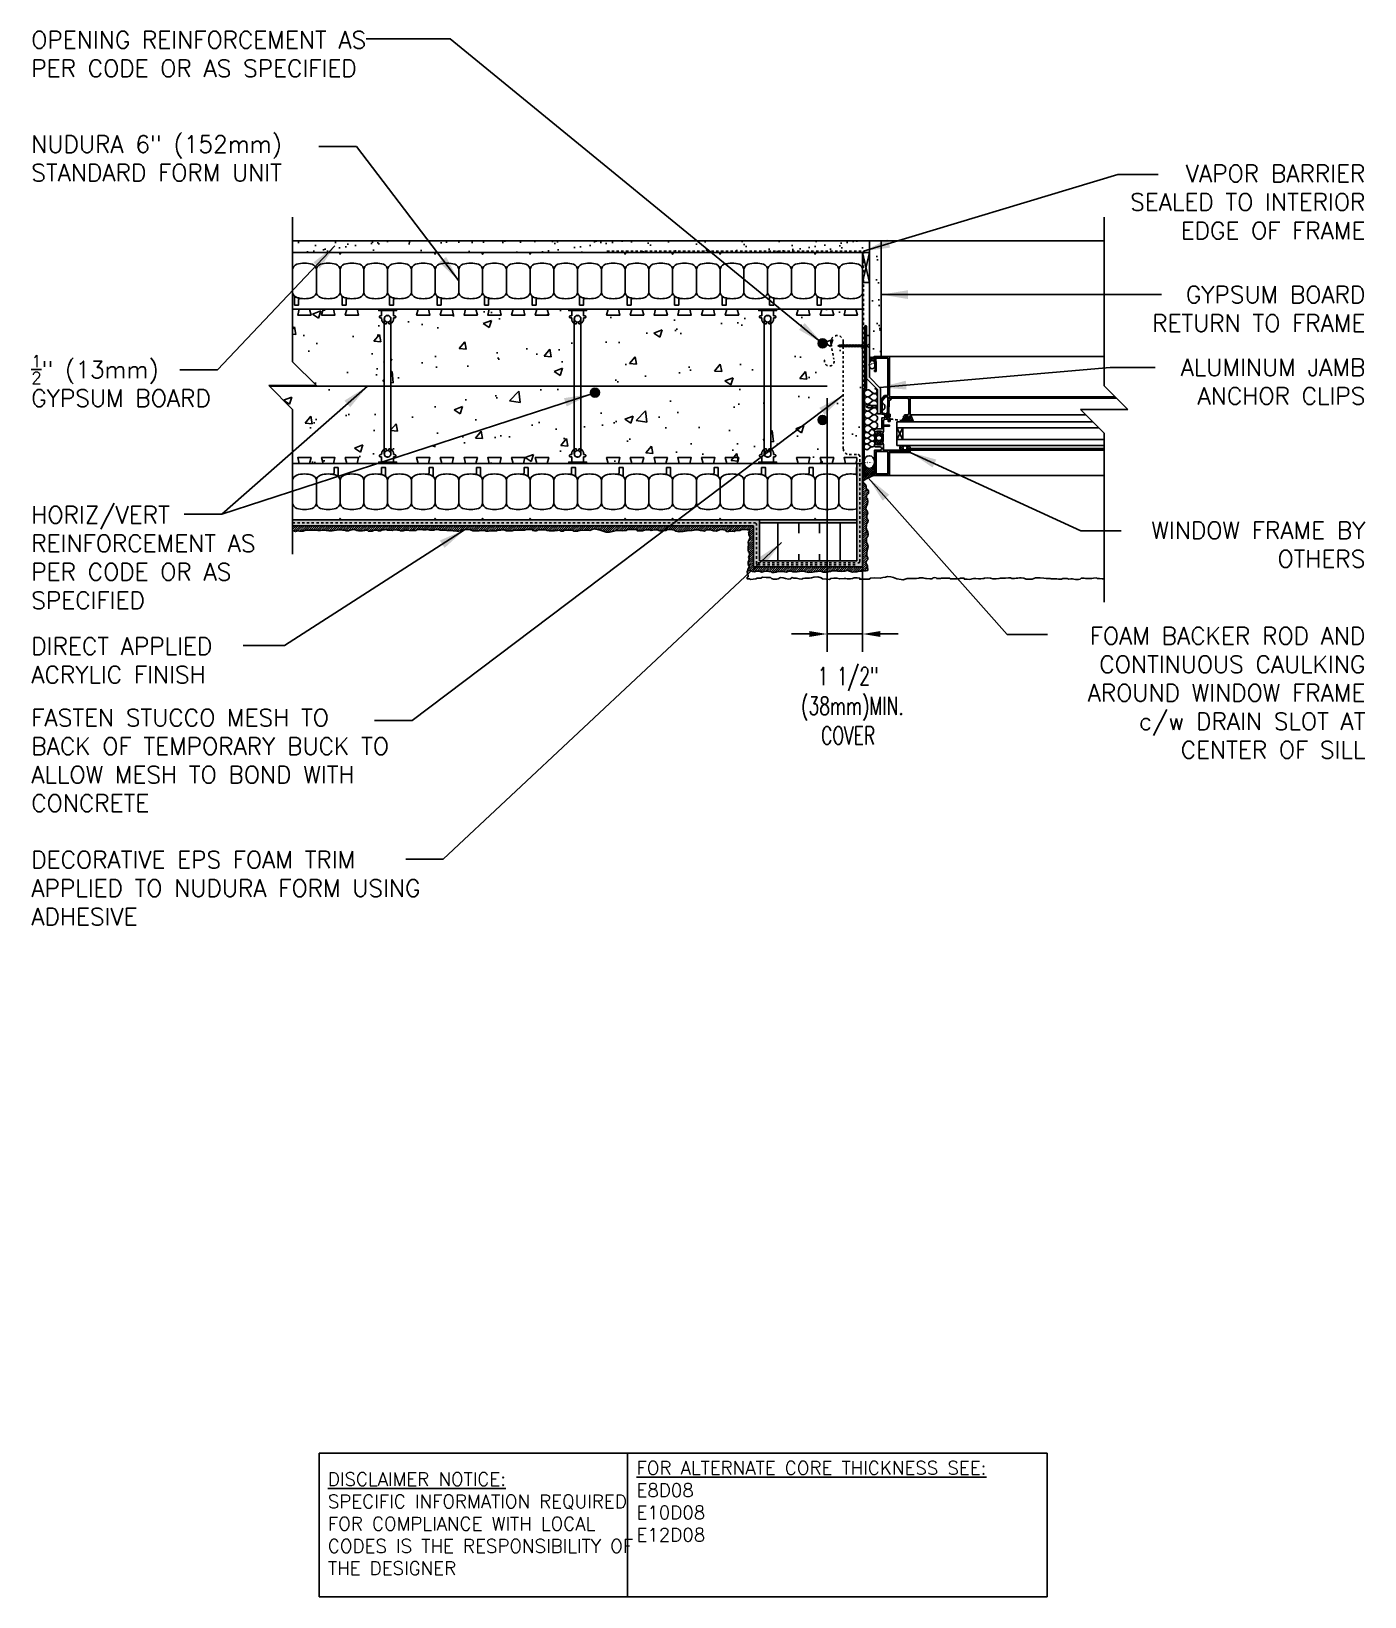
# Model space of a CAD drawing. Header units: inches. Extents: x 2872 to 2928.1, y 452.5 to 518.4.
import ezdxf

# ---------------------------------------------------------------- set-up
doc = ezdxf.new("R2010")
doc.units = ezdxf.units.IN
doc.header["$LTSCALE"] = 0.5
doc.header["$MEASUREMENT"] = 0
doc.linetypes.add('DASHED2', pattern=[0.375, 0.25, -0.125])
doc.linetypes.add('HIDDEN2', pattern=[0.1875, 0.125, -0.0625])
doc.layers.get('0').update_dxf_attribs({"linetype": 'CONTINUOUS'})
doc.layers.get('Defpoints').update_dxf_attribs({"linetype": 'CONTINUOUS'})
for name, color, linetype in [('HATCH', 12, 'CONTINUOUS'), ('LINE18', 9, 'CONTINUOUS'), ('line25', 2, 'CONTINUOUS'), ('LINE3', 3, 'CONTINUOUS'), ('LINE50', 5, 'CONTINUOUS'), ('LINE65', 3, 'CONTINUOUS'), ('LINE9', 9, 'CONTINUOUS'), ('TEXT', 4, 'CONTINUOUS')]:
    doc.layers.add(name, color=color, linetype=linetype)
doc.styles.add('DIM', font='romans.shx', dxfattribs={"width": 0.7})
doc.styles.get("Standard").update_dxf_attribs({"font": 'romans.shx'})
doc.dimstyles.new('ext_12', dxfattribs={"dimscale": 12, "dimtxt": 0.09375, "dimasz": 0.09375, "dimexe": 0.09375, "dimexo": 0.0625, "dimgap": 0.0625, "dimtad": 1, "dimdec": 1, "dimzin": 3, "dimdsep": 46, "dimlunit": 4, "dimtxsty": 'DIM', "dimcen": 0.09, "dimdle": 0.09375, "dimclrt": 4, "dimadec": 0, "dimazin": 0, "dimtfac": 1, "dimtdec": 1, "dimtmove": 2, "dimatfit": 3, "dimfxl": 0, "dimfrac": 2, "dimtolj": 1, "dimtzin": 0, "dimarcsym": 0})
doc.dimstyles.new('ext_8', dxfattribs={"dimscale": 8, "dimtxt": 0.09375, "dimasz": 0.09375, "dimexe": 0.09375, "dimexo": 0.0625, "dimgap": 0.0625, "dimtad": 1, "dimdec": 1, "dimzin": 3, "dimdsep": 46, "dimlunit": 4, "dimtxsty": 'DIM', "dimcen": 0.09, "dimdle": 0.09375, "dimclrt": 4, "dimadec": 0, "dimazin": 0, "dimtfac": 1, "dimtdec": 1, "dimtmove": 2, "dimatfit": 3, "dimfxl": 0, "dimfrac": 2, "dimtolj": 1, "dimtzin": 0, "dimarcsym": 0})

msp = doc.modelspace()

# ---------------------------------------------------------------- texts
at = {"layer": 'TEXT'}
for s, insert, char_height, width, attachment_point in [('OPENING REINFORCEMENT AS PER CODE OR AS SPECIFIED', (2872.001, 518.38), 0.72, 15.35302, 1), ('\\A1;NUDURA 6" (152mm) STANDARD FORM UNIT', (2872.001, 513.031), 0.72, 13.87171, 4), ('VAPOR BARRIER SEALED TO INTERIOR EDGE OF FRAME', (2928.168, 512.754), 0.72, 12.27646, 3), ('GYPSUM BOARD RETURN TO FRAME', (2928.168, 507.66), 0.72, 12.27646, 3), ('\\A1;{\\H0.7x;\\S1/2;}" (13mm) GYPSUM BOARD', (2872.001, 503.665), 0.72, 10.53123, 4), ('ALUMINUM JAMB ANCHOR CLIPS', (2928.168, 504.597), 0.72, 12.27646, 3), ('HORIZ/VERT REINFORCEMENT AS PER CODE OR AS SPECIFIED', (2872.001, 496.231), 0.72, 10.53123, 4), ('WINDOW FRAME BY OTHERS', (2928.168, 497.74), 0.72, 12.27646, 3), ('DIRECT APPLIED ACRYLIC FINISH', (2872.001, 491.905), 0.72, 10.53123, 4), ('FOAM BACKER ROD AND CONTINUOUS CAULKING AROUND WINDOW FRAME c/w DRAIN SLOT AT CENTER OF SILL ', (2928.168, 493.301), 0.72, 14.78316, 3), ('FASTEN STUCCO MESH TO BACK OF TEMPORARY BUCK TO ALLOW MESH TO BOND WITH CONCRETE', (2872.001, 487.697), 0.72, 16.55925, 4), ('DECORATIVE EPS FOAM TRIM APPLIED TO NUDURA FORM USING ADHESIVE ', (2872.001, 482.32), 0.72, 18.32514, 4), ('{\\LFOR ALTERNATE CORE THICKNESS SEE:\\P}E8D08\\PE10D08\\PE12D08', (2897.479, 456.515), 0.5625, 23.33295, 4), ('{\\LDISCLAIMER NOTICE:}\\PSPECIFIC INFORMATION REQUIRED FOR COMPLIANCE WITH LOCAL CODES IS THE RESPONSIBILITY OF THE DESIGNER', (2884.487, 455.575), 0.5625, 14.00235, 4)]:
    msp.add_mtext(s, dxfattribs=dict(at, insert=insert, char_height=char_height, width=width, attachment_point=attachment_point))

# ---------------------------------------------------------------- blocks, each defined once
blk = doc.blocks.new('WEB_6_CENTRE_TOP')
for p, q in [((5.688, 0.141), (0, 0.141)), ((5.688, -0.141), (0, -0.141))]:
    blk.add_line(p, q)
for centre in [(0, 0), (5.688, 0)]:
    blk.add_circle(centre, 0.141)
blk = doc.blocks.new('Connector')
blk.add_point((0.271, 0))
at = {"layer": 'LINE9'}
for p, q in [((0, 0.375), (0, -0.375)), ((0.062, -0.375), (0.062, 0.375)), ((0.281, 0.25), (0.062, 0.25))]:
    blk.add_line(p, q, dxfattribs=at)
for points, weights in [([(0.007, 0.375), (0.004, 0.375), (0, 0.375)], [1, 0.972587069138, 0.950305488115]), ([(0.327, 0.343), (0.308, 0.343), (0.281, 0.317), (0.281, 0.297)], [1, 0.85355339, 0.85355339, 1]), ([(0.328, 0.343), (0.327, 0.343), (0.327, 0.343)], [1, 0.70710678, 1]), ([(0.375, 0.297), (0.375, 0.317), (0.348, 0.343), (0.329, 0.343)], [1, 0.85355339, 0.85355339, 1]), ([(0.406, 0.25), (0.546, 0.25), (0.619, 0.131)], [0.958404415409, 0.794674173519, 0.864651571113]), ([(0.619, 0.052), (0.612, 0.049), (0.604, 0.049)], [0.83615024178, 0.892081430621, 1]), ([(0, -0.375), (0.004, -0.375), (0.007, -0.375)], [0.950305488115, 0.972587069138, 1]), ([(0.281, -0.297), (0.281, -0.317), (0.308, -0.343), (0.327, -0.343)], [1, 0.85355339, 0.85355339, 1]), ([(0.327, -0.343), (0.281, -0.343), (0.281, -0.297)], [1, 0.70710678, 1]), ([(0.329, -0.343), (0.348, -0.343), (0.375, -0.317), (0.375, -0.297)], [1, 0.85355339, 0.85355339, 1]), ([(0.375, -0.297), (0.375, -0.343), (0.329, -0.343)], [1, 0.70710678, 1]), ([(0.619, -0.131), (0.546, -0.25), (0.406, -0.25)], [0.864651574428, 0.794674169686, 0.958404415195]), ([(0.604, -0.049), (0.612, -0.049), (0.619, -0.052)], [1, 0.89208144177, 0.836150253337])]:
    blk.add_rational_spline(points, weights, degree=2, dxfattribs=at)
for points, degree in [([(0, 0.375), (0.002, 0.375), (0.005, 0.375), (0.007, 0.375)], 3), ([(0.007, 0.375), (0.021, 0.375), (0.051, 0.375), (0.062, 0.375), (0.062, 0.375)], 3), ([(0.281, 0.25), (0.281, 0.297)], 1), ([(0.327, 0.343), (0.327, 0.343), (0.328, 0.343), (0.328, 0.343)], 3), ([(0.328, 0.343), (0.329, 0.343), (0.329, 0.343), (0.329, 0.343)], 3), ([(0.375, 0.25), (0.375, 0.297)], 1), ([(0.406, 0.25), (0.375, 0.25)], 1), ([(0.604, 0.049), (0.532, 0.049)], 1), ([(0.604, 0.049), (0.609, 0.049), (0.614, 0.05), (0.619, 0.052)], 3), ([(0.619, 0.131), (0.619, 0.052)], 1), ([(0.007, -0.375), (0.005, -0.375), (0.002, -0.375), (0, -0.375)], 3), ([(0.062, -0.375), (0.062, -0.375), (0.051, -0.375), (0.021, -0.375), (0.007, -0.375)], 3), ([(0.062, -0.25), (0.281, -0.25)], 1), ([(0.281, -0.297), (0.281, -0.25)], 1), ([(0.281, -0.25), (0.281, -0.297)], 1), ([(0.328, -0.343), (0.328, -0.343), (0.327, -0.343), (0.327, -0.343)], 3), ([(0.329, -0.343), (0.329, -0.343), (0.329, -0.343), (0.328, -0.343)], 3), ([(0.375, -0.25), (0.375, -0.297)], 1), ([(0.375, -0.297), (0.375, -0.25)], 1), ([(0.406, -0.25), (0.375, -0.25)], 1), ([(0.532, -0.049), (0.604, -0.049)], 1), ([(0.604, -0.049), (0.58, -0.049), (0.556, -0.049), (0.532, -0.049)], 3), ([(0.619, -0.052), (0.614, -0.05), (0.609, -0.049), (0.604, -0.049)], 3), ([(0.619, -0.052), (0.619, -0.131)], 1)]:
    blk.add_open_spline(points, degree=degree, dxfattribs=at)
for points, weights, knots in [([(0.062, 0.375), (0.062, 0.375), (0.046, 0.375), (0.03, 0.375), (0.007, 0.375)], [0.868718858569, 0.861102746415, 1, 0.861102734288, 0.868718859898], [0, 0, 0, 0.5, 0.5, 1, 1, 1]), ([(0.532, 0.049), (0.472, 0.203), (0.333, 0.113), (0.157, 0), (0.333, -0.113), (0.472, -0.203), (0.532, -0.049)], [0.899508922286, 0.599718215298, 1, 0.54226024, 1, 0.599718224335, 0.899508908749], [0, 0, 0, 0.318112, 0.318112, 0.681888, 0.681888, 1, 1, 1]), ([(0.007, -0.375), (0.03, -0.375), (0.046, -0.375), (0.062, -0.375), (0.062, -0.375)], [0.868718859319, 0.861102739573, 1, 0.861102742958, 0.868718858948], [0, 0, 0, 0.5, 0.5, 1, 1, 1])]:
    blk.add_rational_spline(points, weights, degree=2, knots=knots, dxfattribs=at)
for points in [[(0.406, 0.25), (0.406, 0.25), (0.406, 0.25), (0.406, 0.25), (0.406, 0.25), (0.406, 0.25), (0.406, 0.25)], [(0.406, 0.25), (0.406, 0.25), (0.406, 0.25), (0.406, 0.25), (0.406, 0.25), (0.406, 0.25), (0.406, 0.25)], [(0.406, 0.25), (0.406, 0.25), (0.406, 0.25), (0.406, 0.25), (0.406, 0.25), (0.406, 0.25), (0.406, 0.25)], [(0.406, 0.25), (0.406, 0.25), (0.406, 0.25), (0.406, 0.25), (0.406, 0.25), (0.406, 0.25), (0.406, 0.25)], [(0.406, 0.25), (0.406, 0.25), (0.406, 0.25), (0.406, 0.25), (0.406, 0.25), (0.406, 0.25), (0.406, 0.25)], [(0.406, 0.25), (0.406, 0.25), (0.406, 0.25), (0.406, 0.25), (0.406, 0.25), (0.406, 0.25), (0.406, 0.25)], [(0.406, 0.25), (0.406, 0.25), (0.406, 0.25), (0.406, 0.25), (0.406, 0.25), (0.406, 0.25), (0.406, 0.25)], [(0.406, 0.25), (0.406, 0.25), (0.406, 0.25), (0.406, 0.25), (0.406, 0.25), (0.406, 0.25), (0.406, 0.25)], [(0.406, 0.25), (0.406, 0.25), (0.406, 0.25), (0.406, 0.25), (0.406, 0.25), (0.406, 0.25), (0.406, 0.25)], [(0.406, 0.25), (0.406, 0.25), (0.406, 0.25), (0.406, 0.25), (0.406, 0.25), (0.406, 0.25), (0.406, 0.25)], [(0.406, 0.25), (0.406, 0.25), (0.406, 0.25), (0.406, 0.25), (0.406, 0.25), (0.406, 0.25), (0.406, 0.25)], [(0.406, 0.25), (0.406, 0.25), (0.406, 0.25), (0.406, 0.25), (0.406, 0.25), (0.406, 0.25), (0.406, 0.25)], [(0.406, 0.25), (0.406, 0.25), (0.406, 0.25), (0.406, 0.25), (0.406, 0.25), (0.406, 0.25), (0.406, 0.25)], [(0.406, 0.25), (0.406, 0.25), (0.406, 0.25), (0.406, 0.25), (0.406, 0.25), (0.406, 0.25), (0.406, 0.25)], [(0.406, 0.25), (0.406, 0.25), (0.406, 0.25), (0.406, 0.25), (0.406, 0.25), (0.406, 0.25), (0.406, 0.25)], [(0.406, 0.25), (0.406, 0.25), (0.406, 0.25), (0.406, 0.25), (0.406, 0.25), (0.406, 0.25), (0.406, 0.25)], [(0.406, 0.25), (0.406, 0.25), (0.406, 0.25), (0.406, 0.25), (0.406, 0.25), (0.406, 0.25), (0.406, 0.25)], [(0.406, 0.25), (0.406, 0.25), (0.406, 0.25), (0.406, 0.25), (0.406, 0.25), (0.406, 0.25), (0.406, 0.25)], [(0.406, 0.25), (0.406, 0.25), (0.406, 0.25), (0.406, 0.25), (0.406, 0.25), (0.406, 0.25), (0.406, 0.25)], [(0.406, 0.25), (0.406, 0.25), (0.406, 0.25), (0.406, 0.25), (0.406, 0.25), (0.406, 0.25), (0.406, 0.25)], [(0.406, 0.25), (0.406, 0.25), (0.406, 0.25), (0.406, 0.25), (0.406, 0.25), (0.406, 0.25), (0.406, 0.25)], [(0.406, 0.25), (0.406, 0.25), (0.406, 0.25), (0.406, 0.25), (0.406, 0.25), (0.406, 0.25), (0.406, 0.25)], [(0.406, 0.25), (0.406, 0.25), (0.406, 0.25), (0.406, 0.25), (0.406, 0.25), (0.406, 0.25), (0.406, 0.25)], [(0.406, 0.25), (0.406, 0.25), (0.406, 0.25), (0.406, 0.25), (0.406, 0.25), (0.406, 0.25), (0.406, 0.25)], [(0.532, 0.049), (0.532, 0.049), (0.532, 0.049), (0.532, 0.049), (0.532, 0.049), (0.532, 0.049), (0.532, 0.049)], [(0.532, 0.049), (0.532, 0.049), (0.532, 0.049), (0.532, 0.049), (0.532, 0.049), (0.532, 0.049), (0.532, 0.049)], [(0.532, 0.049), (0.532, 0.049), (0.532, 0.049), (0.532, 0.049), (0.532, 0.049), (0.532, 0.049), (0.532, 0.049)], [(0.532, 0.049), (0.532, 0.049), (0.532, 0.049), (0.532, 0.049), (0.532, 0.049), (0.532, 0.049), (0.532, 0.049)], [(0.532, 0.049), (0.532, 0.049), (0.532, 0.049), (0.532, 0.049), (0.532, 0.049), (0.532, 0.049), (0.532, 0.049)], [(0.532, 0.049), (0.532, 0.049), (0.532, 0.049), (0.532, 0.049), (0.532, 0.049), (0.532, 0.049), (0.532, 0.049)], [(0.532, 0.049), (0.532, 0.049), (0.532, 0.049), (0.532, 0.049), (0.532, 0.049), (0.532, 0.049), (0.532, 0.049)], [(0.532, 0.049), (0.532, 0.049), (0.532, 0.049), (0.532, 0.049), (0.532, 0.049), (0.532, 0.049), (0.532, 0.049)], [(0.532, 0.049), (0.532, 0.049), (0.532, 0.049), (0.532, 0.049), (0.532, 0.049), (0.532, 0.049), (0.532, 0.049)], [(0.532, 0.049), (0.532, 0.049), (0.532, 0.049), (0.532, 0.049), (0.532, 0.049), (0.532, 0.049), (0.532, 0.049)], [(0.604, 0.049), (0.604, 0.049), (0.604, 0.049), (0.604, 0.049), (0.604, 0.049), (0.604, 0.049), (0.604, 0.049)], [(0.604, 0.049), (0.604, 0.049), (0.604, 0.049), (0.604, 0.049), (0.604, 0.049), (0.604, 0.049), (0.604, 0.049)], [(0.604, 0.049), (0.604, 0.049), (0.604, 0.049), (0.604, 0.049), (0.604, 0.049), (0.604, 0.049), (0.604, 0.049)], [(0.604, 0.049), (0.604, 0.049), (0.604, 0.049), (0.604, 0.049), (0.604, 0.049), (0.604, 0.049), (0.604, 0.049)], [(0.619, 0.131), (0.619, 0.131), (0.619, 0.131), (0.619, 0.131), (0.619, 0.131), (0.619, 0.131), (0.619, 0.131)], [(0.619, 0.131), (0.619, 0.131), (0.619, 0.131), (0.619, 0.131), (0.619, 0.131), (0.619, 0.131), (0.619, 0.131)], [(0.619, 0.131), (0.619, 0.131), (0.619, 0.131), (0.619, 0.131), (0.619, 0.131), (0.619, 0.131), (0.619, 0.131)], [(0.619, 0.131), (0.619, 0.131), (0.619, 0.131), (0.619, 0.131), (0.619, 0.131), (0.619, 0.131), (0.619, 0.131)], [(0.406, -0.25), (0.406, -0.25), (0.406, -0.25), (0.406, -0.25), (0.406, -0.25), (0.406, -0.25), (0.406, -0.25)], [(0.406, -0.25), (0.406, -0.25), (0.406, -0.25), (0.406, -0.25), (0.406, -0.25), (0.406, -0.25), (0.406, -0.25)], [(0.406, -0.25), (0.406, -0.25), (0.406, -0.25), (0.406, -0.25), (0.406, -0.25), (0.406, -0.25), (0.406, -0.25)], [(0.406, -0.25), (0.406, -0.25), (0.406, -0.25), (0.406, -0.25), (0.406, -0.25), (0.406, -0.25), (0.406, -0.25)], [(0.406, -0.25), (0.406, -0.25), (0.406, -0.25), (0.406, -0.25), (0.406, -0.25), (0.406, -0.25), (0.406, -0.25)], [(0.406, -0.25), (0.406, -0.25), (0.406, -0.25), (0.406, -0.25), (0.406, -0.25), (0.406, -0.25), (0.406, -0.25)], [(0.406, -0.25), (0.406, -0.25), (0.406, -0.25), (0.406, -0.25), (0.406, -0.25), (0.406, -0.25), (0.406, -0.25)], [(0.406, -0.25), (0.406, -0.25), (0.406, -0.25), (0.406, -0.25), (0.406, -0.25), (0.406, -0.25), (0.406, -0.25)], [(0.406, -0.25), (0.406, -0.25), (0.406, -0.25), (0.406, -0.25), (0.406, -0.25), (0.406, -0.25), (0.406, -0.25)], [(0.406, -0.25), (0.406, -0.25), (0.406, -0.25), (0.406, -0.25), (0.406, -0.25), (0.406, -0.25), (0.406, -0.25)], [(0.406, -0.25), (0.406, -0.25), (0.406, -0.25), (0.406, -0.25), (0.406, -0.25), (0.406, -0.25), (0.406, -0.25)], [(0.532, -0.049), (0.532, -0.049), (0.532, -0.049), (0.532, -0.049), (0.532, -0.049), (0.532, -0.049), (0.532, -0.049)], [(0.532, -0.049), (0.532, -0.049), (0.532, -0.049), (0.532, -0.049), (0.532, -0.049), (0.532, -0.049), (0.532, -0.049)], [(0.532, -0.049), (0.532, -0.049), (0.532, -0.049), (0.532, -0.049), (0.532, -0.049), (0.532, -0.049), (0.532, -0.049)], [(0.532, -0.049), (0.532, -0.049), (0.532, -0.049), (0.532, -0.049), (0.532, -0.049), (0.532, -0.049), (0.532, -0.049)], [(0.604, -0.049), (0.604, -0.049), (0.604, -0.049), (0.604, -0.049), (0.604, -0.049), (0.604, -0.049), (0.604, -0.049)], [(0.604, -0.049), (0.604, -0.049), (0.604, -0.049), (0.604, -0.049), (0.604, -0.049), (0.604, -0.049), (0.604, -0.049)], [(0.604, -0.049), (0.604, -0.049), (0.604, -0.049), (0.604, -0.049), (0.604, -0.049), (0.604, -0.049), (0.604, -0.049)], [(0.604, -0.049), (0.604, -0.049), (0.604, -0.049), (0.604, -0.049), (0.604, -0.049), (0.604, -0.049), (0.604, -0.049)], [(0.604, -0.049), (0.604, -0.049), (0.604, -0.049), (0.604, -0.049), (0.604, -0.049), (0.604, -0.049), (0.604, -0.049)], [(0.604, -0.049), (0.604, -0.049), (0.604, -0.049), (0.604, -0.049), (0.604, -0.049), (0.604, -0.049), (0.604, -0.049)], [(0.604, -0.049), (0.604, -0.049), (0.604, -0.049), (0.604, -0.049), (0.604, -0.049), (0.604, -0.049), (0.604, -0.049)], [(0.604, -0.049), (0.604, -0.049), (0.604, -0.049), (0.604, -0.049), (0.604, -0.049), (0.604, -0.049), (0.604, -0.049)], [(0.619, -0.131), (0.619, -0.131), (0.619, -0.131), (0.619, -0.131), (0.619, -0.131), (0.619, -0.131), (0.619, -0.131)], [(0.619, -0.131), (0.619, -0.131), (0.619, -0.131), (0.619, -0.131), (0.619, -0.131), (0.619, -0.131), (0.619, -0.131)], [(0.619, -0.131), (0.619, -0.131), (0.619, -0.131), (0.619, -0.131), (0.619, -0.131), (0.619, -0.131), (0.619, -0.131)], [(0.619, -0.131), (0.619, -0.131), (0.619, -0.131), (0.619, -0.131), (0.619, -0.131), (0.619, -0.131), (0.619, -0.131)]]:
    blk.add_open_spline(points, degree=3, knots=[0, 0, 0, 0, 1, 1, 1, 1, 1, 1, 1], dxfattribs=at)
blk = doc.blocks.new('*D6')
at = {"layer": 'Defpoints', "color": 0}
for p in [(2905.501, 503.44), (2907.001, 500.19), (2907.001, 493.017)]:
    blk.add_point(p, dxfattribs=at)
at = {"layer": 'TEXT', "color": 0, "lineweight": -2}
for p, q in [((2905.501, 502.94), (2905.501, 492.267)), ((2907.001, 499.69), (2907.001, 492.267)), ((2904.751, 493.017), (2904.001, 493.017)), ((2905.501, 493.017), (2907.001, 493.017)), ((2907.751, 493.017), (2908.501, 493.017))]:
    blk.add_line(p, q, dxfattribs=at)
at = {"layer": 'TEXT', "color": 0}
for points in [[(2904.751, 493.142), (2904.751, 492.892), (2905.501, 493.017)], [(2907.751, 493.142), (2907.751, 492.892), (2907.001, 493.017)]]:
    blk.add_solid(points, dxfattribs=at)
at = {"layer": 'TEXT', "color": 4, "insert": (2906.389, 489.995), "char_height": 0.75, "attachment_point": 5, "style": 'DIM'}
blk.add_mtext('\\A1;1 1/2" \\P (38mm)MIN. \\PCOVER', dxfattribs=at)

# ---------------------------------------------------------------- dimensions: what is measured, and where the dimension line sits
at = {"layer": 'TEXT'}
dim = msp.add_linear_dim(base=(2907.001, 493.017), p1=(2905.501, 503.44), p2=(2907.001, 500.19), text='<> \\P (38mm)MIN. \\PCOVER', dimstyle='ext_8', dxfattribs=at)
dim.commit()
dim.dimension.update_dxf_attribs({"geometry": '*D6', "text_midpoint": (2906.389, 489.995), "dimtype": 160})

# ---------------------------------------------------------------- hatches: boundary and pattern name
at = {"layer": 'HATCH'}
h = msp.add_hatch(dxfattribs=at)
h.set_pattern_fill('AR-SAND', color=256, scale=0.5)
h.set_pattern_definition([(37.5, (0, 0), (-0.03149668, 0.96341188), [0, -0.76, 0, -0.85, 0, -0.8125]), (7.5, (0, 0), (0.88488835, 1.41107303), [0, -0.41, 0, -0.685, 0, -0.2625]), (327.5, (-0.615, 0), (1.55707093, 0.00282953), [0, -0.25, 0, -0.9, 0, -1.175]), (317.5, (-0.615, 0), (1.5030633, 0.4388378), [0, -0.125, 0, -0.59, 0, -0.675])])
h.paths.add_polyline_path([(2907.282, 509.565), (2883.001, 509.565), (2883.001, 509.065), (2907.001, 509.065), (2907.282, 509.065)])
h.paths.add_polyline_path([(2907.782, 509.565), (2907.282, 509.565), (2907.282, 505.576), (2907.282, 504.69, 0.375193), (2907.5, 504.69), (2907.782, 504.69)])
h = msp.add_hatch(dxfattribs=at)
h.set_pattern_fill('AR-CONC', color=256, scale=0.5)
h.set_pattern_definition([(50, (220.6828, -1.4953), (3.586301, -0.3137607), [0.375, -4.125]), (355, (220.6828, -1.4953), (-0.6937567, 3.7609607), [0.3, -3.3]), (100.45144, (220.9816, -1.5215), (2.8925442, 3.4472), [0.318701, -3.5057106]), (46.1842, (220.6828, -0.4953), (5.336207, -0.8275964), [0.5625, -6.1875]), (96.63564, (221.1275, -0.5643), (4.67331, 4.870593), [0.478052, -5.258569]), (351.18416, (220.683, -0.4953), (4.67331, 4.870593), [0.45, -4.95]), (21, (221.1828, -0.7453), (2.9845353, -2.0130945), [0.375, -4.125]), (326, (221.1828, -0.7453), (1.2165767, 3.62575), [0.3, -3.3]), (71.45144, (221.4315, -0.913), (4.201112, 1.6126558), [0.318701, -3.5057106]), (37.5, (220.6828, -1.4953), (0.0607993, 1.66446927), [0, -3.26, 0, -3.35, 0, -3.3125]), (7.5, (220.6828, -1.4953), (1.3153477, 1.9720586), [0, -1.91, 0, -3.185, 0, -1.2625]), (327.5, (219.5678, -1.4953), (2.6691122, -0.11277436), [0, -1.25, 0, -3.9, 0, -5.175]), (317.5, (219.0678, -1.4953), (2.9159308, 0.500525), [0, -1.625, 0, -2.59, 0, -3.675])])
h.paths.add_polyline_path([(2883.001, 506.69), (2886.626, 506.69), (2886.626, 506.628), (2886.751, 506.628), (2886.751, 506.409), (2886.703, 506.409), (2886.67, 506.396), (2886.657, 506.361), (2886.67, 506.329), (2886.703, 506.315), (2886.751, 506.315), (2886.757, 506.228), (2886.782, 506.162), (2886.86, 506.078), (2886.86, 500.803), (2886.816, 500.765), (2886.782, 500.718), (2886.755, 500.644), (2886.751, 500.565), (2886.703, 500.565), (2886.67, 500.552), (2886.657, 500.517), (2886.67, 500.485), (2886.703, 500.471), (2886.751, 500.471), (2886.751, 500.253), (2886.626, 500.253), (2886.626, 500.19), (2883.001, 500.19), (2883.001, 502.471), (2882.001, 503.471), (2884.001, 503.471), (2883.001, 504.471)])
h.paths.add_polyline_path([(2887.376, 506.69), (2894.626, 506.69), (2894.626, 506.628), (2894.751, 506.628), (2894.751, 506.409), (2894.703, 506.409), (2894.657, 506.361), (2894.703, 506.315), (2894.751, 506.315), (2894.773, 506.182), (2894.86, 506.078), (2894.86, 500.803), (2894.782, 500.718), (2894.751, 500.565), (2894.703, 500.565), (2894.657, 500.517), (2894.703, 500.471), (2894.751, 500.471), (2894.751, 500.253), (2894.626, 500.253), (2894.626, 500.19), (2887.376, 500.19), (2887.376, 500.253), (2887.251, 500.253), (2887.251, 500.471), (2887.297, 500.471), (2887.344, 500.517), (2887.311, 500.563), (2887.251, 500.565), (2887.228, 500.699), (2887.141, 500.803), (2887.141, 506.078), (2887.192, 506.124), (2887.228, 506.182), (2887.248, 506.247), (2887.251, 506.315), (2887.299, 506.315), (2887.331, 506.329), (2887.344, 506.361), (2887.332, 506.394), (2887.299, 506.409), (2887.251, 506.409), (2887.251, 506.628), (2887.376, 506.628)])
h.paths.add_polyline_path([(2895.376, 506.69), (2902.626, 506.69), (2902.626, 506.628), (2902.751, 506.628), (2902.751, 506.409), (2902.703, 506.409), (2902.657, 506.361), (2902.703, 506.315), (2902.751, 506.315), (2902.773, 506.182), (2902.86, 506.078), (2902.86, 500.803), (2902.782, 500.718), (2902.751, 500.565), (2902.703, 500.565), (2902.657, 500.517), (2902.703, 500.471), (2902.751, 500.471), (2902.751, 500.253), (2902.626, 500.253), (2902.626, 500.19), (2895.376, 500.19), (2895.376, 500.253), (2895.251, 500.253), (2895.251, 500.471), (2895.297, 500.471), (2895.344, 500.517), (2895.311, 500.563), (2895.251, 500.565), (2895.228, 500.699), (2895.141, 500.803), (2895.141, 506.078), (2895.192, 506.124), (2895.228, 506.182), (2895.248, 506.247), (2895.251, 506.315), (2895.299, 506.315), (2895.331, 506.329), (2895.344, 506.361), (2895.332, 506.394), (2895.299, 506.409), (2895.251, 506.409), (2895.251, 506.628), (2895.376, 506.628)])
h.paths.add_polyline_path([(2903.376, 506.69), (2907.001, 506.69), (2907.001, 503.271), (2907.001, 500.69), (2907.001, 500.19), (2905.501, 500.19), (2903.376, 500.19), (2903.376, 500.253), (2903.251, 500.253), (2903.251, 500.471), (2903.299, 500.471), (2903.331, 500.485), (2903.344, 500.517), (2903.331, 500.551), (2903.299, 500.565), (2903.251, 500.565), (2903.248, 500.633), (2903.228, 500.699), (2903.192, 500.757), (2903.141, 500.803), (2903.141, 506.078), (2903.192, 506.124), (2903.228, 506.182), (2903.248, 506.247), (2903.251, 506.315), (2903.299, 506.315), (2903.344, 506.362), (2903.299, 506.409), (2903.251, 506.409), (2903.251, 506.628), (2903.376, 506.628)])
h = msp.add_hatch(color=7, dxfattribs=at)
h.dxf.hatch_style = 1
h.paths.add_polyline_path([(2907.063, 499.902), (2907.001, 499.902), (2907.001, 499.684), (2907.001, 499.682, 1), (2907.063, 499.684)])
h.paths.add_polyline_path([(2907.063, 500.402), (2907.001, 500.402), (2907.001, 500.152), (2907.063, 500.152)])
h.paths.add_polyline_path([(2907.063, 500.902), (2907.001, 500.902), (2907.001, 500.652), (2907.063, 500.652)])
h.paths.add_polyline_path([(2907.063, 501.402), (2907.001, 501.402), (2907.001, 501.152), (2907.063, 501.152)])
h.paths.add_polyline_path([(2907.063, 501.902), (2907.001, 501.902), (2907.001, 501.652), (2907.063, 501.652)])
h.paths.add_polyline_path([(2907.063, 502.402), (2907.001, 502.402), (2907.001, 502.152), (2907.063, 502.152)])
h.paths.add_polyline_path([(2907.063, 502.902), (2907.001, 502.902), (2907.001, 502.652), (2907.063, 502.652)])
h.paths.add_polyline_path([(2907.063, 503.271, -0.414214), (2907.079, 503.286, 0.414214), (2907.157, 503.364), (2907.157, 503.402), (2907.094, 503.402), (2907.094, 503.364, -0.414214), (2907.079, 503.349, 0.414214), (2907.001, 503.271), (2907.001, 503.152), (2907.063, 503.152)])
h.paths.add_polyline_path([(2907.157, 503.902), (2907.094, 503.902), (2907.094, 503.652), (2907.157, 503.652)])
h.paths.add_polyline_path([(2907.157, 504.402), (2907.094, 504.402), (2907.094, 504.152), (2907.157, 504.152)])
h.paths.add_polyline_path([(2907.157, 504.902), (2907.094, 504.902), (2907.094, 504.652), (2907.157, 504.652)])
h.paths.add_polyline_path([(2907.157, 505.402), (2907.094, 505.402), (2907.094, 505.152), (2907.157, 505.152)])
h.paths.add_polyline_path([(2907.157, 505.902), (2907.094, 505.902), (2907.094, 505.652), (2907.157, 505.652)])
h = msp.add_hatch(dxfattribs=at)
h.set_pattern_fill('ANSI37', color=256, scale=0.5, angle=90, style=0)
h.set_pattern_definition([(135, (4.23245, 22.011836), (-0.0441941738, -0.0441941738), []), (225, (4.23245, 22.011836), (0.0441941738, -0.0441941738), [])])
edge = h.paths.add_edge_path()
edge.add_arc((2907.391, 504.815), 0.166, 228.86857, 311.13143, ccw=False)
edge.add_line((2907.282, 504.69), (2907.282, 504.346))
edge.add_ellipse((2907.4, 504.346), major_axis=(0, 0.175), ratio=0.676668, start_angle=-777.3194, end_angle=-630, ccw=False)
edge.add_line((2907.5, 504.441), (2907.5, 504.69))
edge = h.paths.add_edge_path()
edge.add_ellipse((2907.281, 500.254), major_axis=(0, 0.266), ratio=0.82418, start_angle=816.67135, end_angle=990, ccw=False)
edge.add_line((2907.063, 500.223), (2907.063, 499.684))
edge.add_arc((2907.032, 499.683), 0.0313, -177.60722, 2.39278, ccw=False)
edge.add_line((2907.001, 499.682), (2907.001, 499.434))
edge.add_arc((2907.762, 498.562), 1.158, 103.04657, 131.12215, ccw=False)
edge.add_line((2907.501, 499.69), (2907.501, 500.254))
h = msp.add_hatch(dxfattribs=at)
h.set_pattern_fill('ANSI37', color=256, scale=0.5, angle=90, style=0)
h.set_pattern_definition([(135, (3429.118, -2219.69785), (-0.0441941738, -0.0441941738), []), (225, (3429.118, -2219.69785), (0.0441941738, -0.0441941738), [])])
h.paths.add_polyline_path([(2908.659, 500.945), (2908.906, 500.945, -0.973119), (2908.912, 500.755), (2908.659, 500.755, -1.00028)])
h.paths.add_polyline_path([(2908.783, 500.763, 1), (2908.783, 500.938, 1)], flags=16)
h.paths.add_polyline_path([(2909.001, 502.116), (2909.001, 502.241, -0.392741), (2909.027, 502.221), (2909.138, 501.945), (2909.033, 501.945, 0.314564), (2908.69, 501.999), (2908.663, 502.003), (2908.663, 502.03, -0.149443), (2908.782, 502.132), (2908.783, 502.132, 0.192913), (2908.804, 502.14, -0.089226), (2908.898, 502.155), (2908.901, 502.136, 0.315299), (2908.904, 502.133)])
h.paths.add_polyline_path([(2907.622, 501.478, 0.772598), (2907.607, 501.503, -0.343149), (2907.596, 501.508), (2907.587, 501.524, -0.131652), (2907.586, 501.528), (2907.586, 501.547, -0.414214), (2907.594, 501.555), (2907.783, 501.555, -0.414214), (2907.791, 501.547), (2907.791, 501.528, -0.131652), (2907.789, 501.524), (2907.78, 501.508, -0.343149), (2907.769, 501.503, 0.772598), (2907.754, 501.478), (2907.861, 501.371), (2907.861, 501.164), (2907.754, 501.057, 0.772598), (2907.769, 501.032, -0.343149), (2907.78, 501.027), (2907.789, 501.011, -0.131652), (2907.791, 501.007), (2907.791, 500.988, -0.414214), (2907.783, 500.98), (2907.594, 500.98, -0.414214), (2907.586, 500.988), (2907.586, 501.007, -0.131652), (2907.587, 501.011), (2907.596, 501.027, -0.343149), (2907.607, 501.032, 0.772598), (2907.622, 501.057), (2907.515, 501.164), (2907.515, 501.371)])
h.paths.add_polyline_path([(2907.803, 501.295), (2907.803, 501.24, -0.323848), (2907.762, 501.183, -0.326502), (2907.614, 501.183, -0.323848), (2907.573, 501.24), (2907.573, 501.295, -0.323848), (2907.614, 501.352, -0.326502), (2907.762, 501.352, -0.323848)], flags=16)
h = msp.add_hatch(dxfattribs=at)
h.set_pattern_fill('AR-SAND', color=256, scale=0.05)
h.set_pattern_definition([(37.5, (220.682774, -1.49531), (-0.003149668, 0.0963411885), [0, -0.076, 0, -0.085, 0, -0.08125]), (7.5, (220.68277, -1.49531), (0.088488835, 0.141107303), [0, -0.041, 0, -0.0685, 0, -0.02625]), (327.5, (220.621274, -1.49531), (0.155707093, 0.0002829527), [0, -0.025, 0, -0.09, 0, -0.1175]), (317.5, (220.62127, -1.49531), (0.15030633, 0.043883778), [0, -0.0125, 0, -0.059, 0, -0.0675])])
h.paths.add_polyline_path([(2906.751, 497.815), (2902.655, 497.815), (2902.655, 497.69), (2906.751, 497.69)])
h.paths.add_polyline_path([(2907.001, 495.84), (2906.751, 495.84), (2906.751, 500.19), (2907.001, 500.19)])
h.paths.add_polyline_path([(2902.655, 496.09), (2907.001, 496.09), (2907.001, 495.84), (2902.655, 495.84)])
h.paths.add_polyline_path([(2902.405, 497.565), (2902.655, 497.565), (2902.655, 495.84), (2902.405, 495.84)])
h.paths.add_polyline_path([(2883.001, 497.815), (2902.655, 497.815), (2902.655, 497.565), (2883.001, 497.565)])
h.paths.add_polyline_path([(2906.751, 496.09), (2907.001, 496.09), (2907.001, 495.84), (2906.751, 495.84)], flags=16)
h = msp.add_hatch(dxfattribs=at)
h.set_pattern_fill('ANSI31', color=256, scale=0.5)
h.set_pattern_definition([(45, (4.23245, 22.011836), (-0.0441941738, 0.0441941738), [])])
h.paths.add_polyline_path([(2883.001, 497.378), (2883.122, 497.325), (2883.205, 497.357), (2883.295, 497.347), (2883.453, 497.347), (2883.475, 497.365), (2883.518, 497.379), (2883.576, 497.383), (2883.658, 497.39), (2884, 497.39), (2884.062, 497.375), (2884.177, 497.372), (2884.249, 497.383), (2884.31, 497.393), (2884.415, 497.375), (2884.53, 497.361), (2884.663, 497.361), (2884.749, 497.372), (2884.847, 497.393), (2884.94, 497.397), (2885.045, 497.397), (2885.099, 497.39), (2885.181, 497.386), (2885.261, 497.365), (2885.361, 497.361), (2885.43, 497.386), (2885.513, 497.404), (2885.612, 497.408), (2885.709, 497.372), (2885.784, 497.357), (2885.874, 497.357), (2885.928, 497.361), (2885.946, 497.361), (2886.026, 497.368), (2886.051, 497.382), (2886.058, 497.386), (2886.134, 497.386), (2886.177, 497.372), (2886.184, 497.35), (2886.227, 497.346), (2886.281, 497.35), (2886.353, 497.35), (2886.389, 497.354), (2886.397, 497.364), (2886.407, 497.372), (2886.425, 497.382), (2886.555, 497.382), (2886.623, 497.357), (2886.71, 497.357), (2886.728, 497.372), (2886.757, 497.386), (2886.782, 497.397), (2886.872, 497.404), (2886.933, 497.408), (2886.969, 497.397), (2886.994, 497.393), (2887.041, 497.382), (2887.099, 497.382), (2887.199, 497.379), (2887.228, 497.386), (2887.275, 497.397), (2887.293, 497.397), (2887.412, 497.386), (2887.505, 497.382), (2887.543, 497.357), (2887.662, 497.361), (2887.741, 497.382), (2887.831, 497.382), (2887.911, 497.379), (2888.004, 497.379), (2888.051, 497.368), (2888.184, 497.372), (2888.228, 497.404), (2888.292, 497.415), (2888.418, 497.415), (2888.487, 497.404), (2888.544, 497.397), (2888.62, 497.397), (2888.699, 497.408), (2888.775, 497.386), (2888.951, 497.386), (2889.016, 497.408), (2889.135, 497.408), (2889.21, 497.393), (2889.383, 497.393), (2889.439, 497.39), (2889.489, 497.379), (2889.659, 497.375), (2889.759, 497.364), (2889.911, 497.35), (2890.001, 497.35), (2890.109, 497.354), (2890.245, 497.404), (2890.328, 497.408), (2890.498, 497.404), (2890.595, 497.361), (2890.71, 497.354), (2890.782, 497.354), (2890.85, 497.364), (2890.919, 497.372), (2890.987, 497.375), (2891.095, 497.379), (2891.153, 497.346), (2891.243, 497.346), (2891.364, 497.364), (2891.591, 497.364), (2891.645, 497.382), (2891.767, 497.393), (2891.897, 497.397), (2892.001, 497.361), (2892.106, 497.354), (2892.246, 497.361), (2892.282, 497.375), (2892.326, 497.386), (2892.405, 497.39), (2892.502, 497.39), (2892.614, 497.382), (2892.718, 497.382), (2892.772, 497.393), (2892.826, 497.411), (2892.894, 497.415), (2892.981, 497.411), (2893.096, 497.411), (2893.11, 497.368), (2893.182, 497.361), (2893.258, 497.361), (2893.298, 497.379), (2893.337, 497.397), (2893.395, 497.4), (2893.524, 497.4), (2893.611, 497.397), (2893.694, 497.393), (2893.718, 497.372), (2893.801, 497.361), (2894.017, 497.361), (2894.049, 497.368), (2894.092, 497.375), (2894.15, 497.375), (2894.261, 497.386), (2894.294, 497.35), (2894.344, 497.343), (2894.409, 497.346), (2894.423, 497.372), (2894.463, 497.39), (2894.56, 497.393), (2894.693, 497.382), (2894.726, 497.382), (2894.794, 497.368), (2894.841, 497.35), (2894.989, 497.35), (2895.021, 497.364), (2895.115, 497.379), (2895.287, 497.382), (2895.421, 497.382), (2895.511, 497.375), (2895.68, 497.44), (2895.759, 497.426), (2895.946, 497.39), (2896.076, 497.343), (2896.198, 497.303), (2896.335, 497.296), (2896.414, 497.321), (2896.526, 497.343), (2896.644, 497.368), (2896.878, 497.357), (2897.051, 497.372), (2897.101, 497.408), (2897.274, 497.408), (2897.504, 497.411), (2897.504, 497.361), (2897.616, 497.354), (2897.738, 497.354), (2897.814, 497.386), (2897.893, 497.397), (2898.03, 497.397), (2898.091, 497.379), (2898.163, 497.386), (2898.343, 497.4), (2898.462, 497.361), (2898.588, 497.361), (2898.721, 497.375), (2898.779, 497.415), (2898.917, 497.408), (2899.075, 497.393), (2899.133, 497.35), (2899.273, 497.314), (2899.443, 497.325), (2899.533, 497.35), (2899.619, 497.364), (2899.734, 497.368), (2899.813, 497.368), (2899.896, 497.386), (2899.939, 497.404), (2900.051, 497.4), (2900.163, 497.368), (2900.274, 497.361), (2900.349, 497.343), (2900.421, 497.397), (2900.507, 497.404), (2900.637, 497.386), (2900.723, 497.354), (2900.835, 497.343), (2900.939, 497.39), (2901, 497.408), (2901.137, 497.404), (2901.223, 497.386), (2901.263, 497.336), (2901.364, 497.336), (2901.439, 497.343), (2901.598, 497.328), (2901.666, 497.368), (2901.828, 497.368), (2901.886, 497.4), (2902.098, 497.415), (2902.149, 497.4), (2902.242, 497.397), (2902.242, 497.328), (2902.21, 497.318), (2902.195, 497.303), (2902.203, 497.253), (2902.213, 497.199), (2902.249, 497.102), (2902.267, 497.084), (2902.228, 496.986), (2902.203, 496.947), (2902.181, 496.864), (2902.188, 496.799), (2902.175, 496.661), (2902.175, 496.611), (2902.182, 496.542), (2902.193, 496.474), (2902.225, 496.449), (2902.236, 496.405), (2902.243, 496.351), (2902.225, 496.305), (2902.204, 496.276), (2902.2, 496.236), (2902.218, 496.189), (2902.207, 496.114), (2902.182, 496.038), (2902.175, 495.981), (2902.197, 495.891), (2902.218, 495.876), (2902.207, 495.804), (2902.161, 495.743), (2902.175, 495.675), (2902.207, 495.671), (2902.29, 495.682), (2902.362, 495.642), (2902.452, 495.635), (2902.528, 495.664), (2902.625, 495.667), (2902.65, 495.667), (2902.758, 495.613), (2902.837, 495.642), (2902.945, 495.66), (2903.151, 495.639), (2903.179, 495.602), (2903.266, 495.602), (2903.356, 495.617), (2903.417, 495.642), (2903.449, 495.646), (2903.536, 495.649), (2903.611, 495.642), (2903.797, 495.617), (2903.877, 495.656), (2904.01, 495.663), (2904.057, 495.627), (2904.244, 495.635), (2904.442, 495.663), (2904.496, 495.663), (2904.604, 495.631), (2904.723, 495.609), (2904.885, 495.624), (2904.971, 495.631), (2905.097, 495.653), (2905.241, 495.656), (2905.342, 495.624), (2905.489, 495.62), (2905.648, 495.642), (2905.724, 495.674), (2905.85, 495.681), (2905.94, 495.667), (2906.058, 495.667), (2906.116, 495.649), (2906.256, 495.656), (2906.375, 495.699), (2906.432, 495.66), (2906.587, 495.62), (2906.76, 495.638), (2906.835, 495.66), (2906.976, 495.656), (2907.001, 495.669), (2907.035, 495.674), (2907.136, 495.671), (2907.215, 495.689), (2907.205, 495.879), (2907.165, 495.959), (2907.14, 496.031), (2907.179, 496.103), (2907.212, 496.153), (2907.219, 496.229), (2907.183, 496.304), (2907.176, 496.355), (2907.172, 496.448), (2907.187, 496.509), (2907.194, 496.549), (2907.237, 496.702), (2907.208, 496.781), (2907.169, 496.875), (2907.165, 496.986), (2907.169, 497.062), (2907.212, 497.138), (2907.23, 497.202), (2907.212, 497.31), (2907.183, 497.382), (2907.147, 497.48), (2907.169, 497.588), (2907.169, 497.649), (2907.212, 497.728), (2907.23, 497.8), (2907.19, 497.865), (2907.183, 497.919), (2907.183, 498.005), (2907.208, 498.074), (2907.212, 498.117), (2907.197, 498.182), (2907.176, 498.218), (2907.136, 498.275), (2907.151, 498.374), (2907.176, 498.421), (2907.201, 498.493), (2907.212, 498.593), (2907.205, 498.705), (2907.169, 498.734), (2907.165, 498.791), (2907.162, 498.871), (2907.198, 498.892), (2907.244, 498.935), (2907.248, 499.036), (2907.198, 499.097), (2907.169, 499.133), (2907.144, 499.202), (2907.144, 499.241), (2907.14, 499.288), (2907.108, 499.314), (2907.086, 499.335), (2907.061, 499.36), (2907.028, 499.393), (2907.009, 499.417), (2907.005, 499.424), (2907.001, 499.434), (2907.001, 495.84), (2902.405, 495.84), (2902.405, 497.565), (2883.001, 497.565)])
h = msp.add_hatch(dxfattribs=at)
h.set_pattern_fill('INSUL', color=256, scale=7, angle=90)
h.set_pattern_definition([(90, (220.6828, -1.4953), (-2.625, 2e-16), []), (90, (219.8078, -1.4953), (-2.625, 2e-16), [0.875, -0.875]), (90, (218.9328, -1.4953), (-2.625, 2e-16), [0.875, -0.875])])
h.paths.add_polyline_path([(2906.751, 497.69), (2902.655, 497.69), (2902.655, 496.09), (2906.751, 496.09)])
at = {"layer": 'LINE65'}
for points in [[(2905.126, 505.247, 1), (2905.501, 505.247, 1)], [(2895.544, 503.173, 1), (2895.919, 503.173, 1)], [(2905.126, 502.025, 1), (2905.501, 502.025, 1)]]:
    msp.add_hatch(color=256, dxfattribs=at).paths.add_polyline_path(points)

# ---------------------------------------------------------------- linework, layer by layer
at = {"layer": 'HATCH'}
for p, q in [((2917.168, 509.565), (2907.782, 509.565)), ((2907.001, 509.065), (2907.282, 507.815)), ((2907.282, 509.065), (2907.001, 507.815)), ((2917.168, 504.69), (2908.125, 504.69)), ((2909.001, 503.004), (2917.626, 503.004)), ((2907.258, 502.091), (2907.438, 501.953)), ((2907.438, 501.953), (2907.258, 502.091)), ((2909.001, 502.241), (2916.389, 502.241)), ((2907.364, 501.383), (2907.218, 501.494)), ((2907.218, 501.261), (2907.364, 501.373)), ((2907.258, 501.804), (2907.438, 501.942)), ((2907.438, 501.654), (2907.258, 501.792)), ((2907.258, 501.505), (2907.364, 501.616)), ((2907.515, 501.395), (2907.515, 501.14)), ((2907.861, 501.395), (2907.861, 501.14)), ((2907.364, 501.14), (2907.218, 501.251)), ((2907.218, 501.018), (2907.364, 501.13)), ((2907.364, 500.897), (2907.218, 501.008)), ((2907.218, 500.775), (2907.364, 500.887)), ((2917.168, 500.755), (2908.125, 500.755)), ((2917.168, 500.82), (2908.997, 500.82))]:
    msp.add_line(p, q, dxfattribs=at)
at = {"layer": 'HATCH', "color": 4, "linetype": 'DASHED2', "ltscale": 0.5}
for p, q in [((2896.237, 509.128), (2907.032, 509.128)), ((2907.032, 509.128), (2907.032, 503.411))]:
    msp.add_line(p, q, dxfattribs=at)
at = {"layer": 'HATCH'}
msp.add_lwpolyline([(2907.259, 502.999, -1.33151), (2907.259, 503.287), (2907.438, 503.149, 1.253869), (2907.516, 503.343, -1.253869), (2907.438, 503.149), (2907.259, 503.287, 1.33151), (2907.259, 502.999), (2907.438, 503.137, -1.33151), (2907.438, 502.85), (2907.259, 502.988, 1.33151), (2907.259, 502.7), (2907.438, 502.838, -1.33151), (2907.438, 502.551), (2907.259, 502.689, 1.33151), (2907.259, 502.402), (2907.438, 502.539, -1.33151), (2907.438, 502.252), (2907.259, 502.39, 1.33151), (2907.259, 502.103), (2907.438, 502.24, -1.33151), (2907.438, 501.953)], format="xyb", dxfattribs=at)
at = {"layer": 'HATCH', "flags": 128}
for points in [[(2909.001, 502.94), (2917.69, 502.94)], [(2908.126, 499.69), (2917.168, 499.69)]]:
    msp.add_lwpolyline(points, dxfattribs=at)
at = {"layer": 'HATCH'}
for points in [[(2909.001, 502.116), (2909.001, 502.241), (2909.003, 502.241, -0.36397), (2909.027, 502.221), (2909.138, 501.945), (2909.033, 501.945, 0.314564), (2908.69, 501.999), (2908.663, 502.003), (2908.663, 502.03, -0.264552), (2908.898, 502.155), (2908.901, 502.136, 0.315299), (2908.904, 502.133)], [(2907.772, 501.348, -0.273456), (2907.803, 501.295), (2907.803, 501.24, -0.273456), (2907.772, 501.188), (2907.748, 501.175, -0.256981), (2907.628, 501.175), (2907.604, 501.188, -0.273456), (2907.573, 501.24), (2907.573, 501.295, -0.273456), (2907.604, 501.348), (2907.628, 501.361, -0.256981), (2907.748, 501.361)], [(2908.912, 500.755), (2908.659, 500.755, -1), (2908.659, 500.945), (2908.906, 500.945, -0.973119)]]:
    msp.add_lwpolyline(points, format="xyb", close=True, dxfattribs=at)
msp.add_lwpolyline([(2917.168, 495.35), (2917.154, 495.346), (2917.107, 495.335), (2917.089, 495.335), (2916.971, 495.346), (2916.877, 495.35), (2916.839, 495.375), (2916.72, 495.371), (2916.641, 495.35), (2916.551, 495.35), (2916.472, 495.353), (2916.378, 495.353), (2916.331, 495.364), (2916.198, 495.361), (2916.155, 495.328), (2916.09, 495.317), (2915.964, 495.317), (2915.896, 495.328), (2915.838, 495.335), (2915.762, 495.335), (2915.683, 495.325), (2915.608, 495.346), (2915.543, 495.346), (2915.431, 495.346), (2915.366, 495.325), (2915.248, 495.325), (2915.172, 495.339), (2915.086, 495.339), (2914.999, 495.339), (2914.943, 495.343), (2914.893, 495.353), (2914.724, 495.357), (2914.623, 495.368), (2914.472, 495.382), (2914.382, 495.382), (2914.274, 495.379), (2914.137, 495.328), (2914.054, 495.325), (2913.885, 495.328), (2913.788, 495.371), (2913.672, 495.379), (2913.6, 495.379), (2913.532, 495.368), (2913.464, 495.361), (2913.395, 495.357), (2913.287, 495.353), (2913.23, 495.386), (2913.14, 495.386), (2913.018, 495.368), (2912.791, 495.368), (2912.737, 495.35), (2912.615, 495.339), (2912.485, 495.335), (2912.381, 495.371), (2912.277, 495.379), (2912.136, 495.371), (2912.1, 495.357), (2912.057, 495.346), (2911.978, 495.343), (2911.88, 495.343), (2911.769, 495.35), (2911.664, 495.35), (2911.61, 495.339), (2911.556, 495.321), (2911.488, 495.317), (2911.402, 495.321), (2911.312, 495.321), (2911.286, 495.321), (2911.272, 495.364), (2911.2, 495.371), (2911.124, 495.371), (2911.085, 495.353), (2911.045, 495.335), (2910.988, 495.332), (2910.93, 495.332), (2910.858, 495.332), (2910.772, 495.335), (2910.689, 495.339), (2910.665, 495.361), (2910.582, 495.371), (2910.51, 495.371), (2910.434, 495.371), (2910.366, 495.371), (2910.333, 495.364), (2910.312, 495.361), (2910.29, 495.357), (2910.233, 495.357), (2910.121, 495.346), (2910.089, 495.382), (2910.038, 495.389), (2909.973, 495.386), (2909.959, 495.361), (2909.919, 495.343), (2909.822, 495.339), (2909.689, 495.35), (2909.657, 495.35), (2909.588, 495.364), (2909.541, 495.382), (2909.394, 495.382), (2909.361, 495.368), (2909.268, 495.353), (2909.095, 495.35), (2908.962, 495.35), (2908.872, 495.357), (2908.702, 495.292), (2908.623, 495.307), (2908.436, 495.343), (2908.306, 495.389), (2908.184, 495.429), (2908.047, 495.436), (2907.968, 495.411), (2907.856, 495.389), (2907.739, 495.364), (2907.505, 495.375), (2907.332, 495.36), (2907.281, 495.324), (2907.109, 495.324), (2906.878, 495.321), (2906.878, 495.371), (2906.766, 495.378), (2906.644, 495.378), (2906.568, 495.346), (2906.489, 495.335), (2906.352, 495.335), (2906.291, 495.353), (2906.219, 495.346), (2906.039, 495.332), (2905.92, 495.371), (2905.794, 495.371), (2905.661, 495.357), (2905.604, 495.317), (2905.465, 495.324), (2905.307, 495.339), (2905.249, 495.382), (2905.109, 495.418), (2904.94, 495.407), (2904.85, 495.382), (2904.763, 495.368), (2904.648, 495.364), (2904.569, 495.364), (2904.486, 495.346), (2904.443, 495.328), (2904.331, 495.332), (2904.22, 495.364), (2904.108, 495.371), (2904.034, 495.389), (2903.962, 495.335), (2903.875, 495.328), (2903.746, 495.346), (2903.659, 495.379), (2903.548, 495.389), (2903.443, 495.343), (2903.382, 495.325), (2903.245, 495.328), (2903.159, 495.346), (2903.119, 495.397), (2903.019, 495.397), (2902.943, 495.389), (2902.785, 495.404), (2902.716, 495.364), (2902.554, 495.364), (2902.497, 495.332), (2902.284, 495.317), (2902.234, 495.332), (2902.14, 495.335), (2902.14, 495.404), (2902.173, 495.415), (2902.187, 495.429), (2902.18, 495.479), (2902.169, 495.533), (2902.133, 495.631), (2902.144, 495.649), (2902.168, 495.709)], dxfattribs=at)
msp.add_circle((2908.783, 500.85), 0.0875, dxfattribs=at)
for centre, radius, start, end in [((2907.217, 501.947), 0.149, 73.81509, 286.18491), ((2907.217, 501.947), 0.149, 73.81509, 286.18491), ((2907.184, 501.378), 0.122, 73.81509, 286.18491), ((2907.217, 501.648), 0.149, 73.81509, 286.18491), ((2907.398, 501.499), 0.122, 253.81509, 106.18491), ((2907.398, 501.256), 0.122, 253.81509, 106.18491), ((2907.48, 501.798), 0.149, 253.81509, 106.18491), ((2907.184, 501.135), 0.122, 73.81509, 286.18491), ((2907.184, 500.892), 0.122, 73.81509, 286.18491), ((2907.398, 501.013), 0.122, 253.81509, 106.18491)]:
    msp.add_arc(centre, radius, start, end, dxfattribs=at)
at = {"layer": 'LINE18'}
for p, q in [((2908.439, 501.945), (2916.685, 501.945)), ((2908.439, 500.945), (2908.439, 501.945)), ((2909, 500.661), (2908.125, 500.661)), ((2908.125, 500.661), (2908.125, 499.705)), ((2917.168, 500.945), (2908.439, 500.945)), ((2909, 500.755), (2909, 500.661))]:
    msp.add_line(p, q, dxfattribs=at)
for points in [[(2907.893, 501.756), (2908.125, 501.756), (2908.125, 501.806), (2907.893, 501.806), (2907.876, 501.796), (2907.876, 501.992, -0.414214), (2907.938, 502.054), (2908.075, 502.054), (2908.075, 501.992), (2908.084, 501.992, 0.325505), (2908.112, 502.013), (2908.125, 502.054), (2908.125, 502.227, 0.414214), (2908.11, 502.242), (2908.09, 502.242, 0.414214), (2908.075, 502.227), (2908.075, 502.119), (2907.993, 502.119), (2907.993, 502.284), (2907.817, 502.331), (2907.817, 502.831), (2907.958, 502.992), (2908.06, 502.992), (2908.06, 502.94, 0.36397), (2908.069, 502.93), (2908.114, 502.922, 0.466308), (2908.125, 502.932), (2908.125, 504.69), (2907.5, 504.69), (2907.5, 504.435, 0.414214), (2907.51, 504.425), (2907.515, 504.425, -0.414214), (2907.525, 504.415), (2907.525, 504.13, -0.414214), (2907.515, 504.12), (2907.51, 504.12, 0.414214), (2907.5, 504.11), (2907.5, 504.075, 0.414214), (2907.51, 504.065), (2907.565, 504.065, 0.414214), (2907.575, 504.075), (2907.575, 504.47, 0.414214), (2907.565, 504.48), (2907.56, 504.48, -0.414214), (2907.55, 504.49), (2907.55, 504.625), (2908.06, 504.625), (2908.06, 503.057), (2907.926, 503.057), (2907.752, 502.853), (2907.752, 502.281), (2907.928, 502.234), (2907.928, 502.119), (2907.811, 502.119), (2907.811, 501.645), (2907.559, 501.645, 0.414214), (2907.501, 501.587), (2907.501, 501.564, 0.065543), (2907.501, 501.558), (2907.524, 501.473), (2907.515, 501.396, 0.713293), (2907.532, 501.388), (2907.622, 501.478, 0.772598), (2907.607, 501.503, -0.343149), (2907.596, 501.508), (2907.587, 501.524, -0.131652), (2907.586, 501.528), (2907.586, 501.547, -0.414214), (2907.594, 501.555), (2907.783, 501.555, -0.414214), (2907.791, 501.547), (2907.791, 501.528, -0.131652), (2907.789, 501.524), (2907.78, 501.508, -0.343149), (2907.769, 501.503, 0.772598), (2907.754, 501.478), (2907.844, 501.388, 0.713293), (2907.861, 501.396), (2907.852, 501.473), (2907.875, 501.558, 0.065543), (2907.876, 501.564), (2907.876, 501.766)], [(2908.748, 502.182, 0.414214), (2908.763, 502.197), (2908.763, 502.229, -0.414214), (2908.778, 502.244), (2908.888, 502.244, 0.418403), (2908.95, 502.307), (2908.942, 502.884, 0.413933), (2908.881, 502.943), (2908.21, 502.934, 0.407793), (2908.195, 502.92, -0.413876), (2908.125, 502.85, 0.412234), (2908.11, 502.835), (2908.102, 502.317, -0.339454), (2908.091, 502.303), (2908.057, 502.294), (2908.056, 502.187), (2908.061, 502.187, -1), (2908.06, 502.157), (2908.054, 502.157, -0.372719), (2908.025, 502.183), (2908.022, 502.203), (2908.011, 502.289, -0.380036), (2908.048, 502.344), (2908.053, 502.345), (2908.061, 502.913, -0.457705), (2908.078, 502.928), (2908.125, 502.92), (2908.125, 503.004), (2909.001, 503.004), (2909.001, 502.184, -0.267949), (2908.993, 502.171), (2908.929, 502.134, -0.57735), (2908.907, 502.147), (2908.907, 502.194), (2908.813, 502.194), (2908.813, 502.162, -0.414214), (2908.783, 502.132), (2908.729, 502.132, -0.414214), (2908.714, 502.147), (2908.714, 502.167, -0.414214), (2908.729, 502.182)], [(2907.586, 500.988, 0.414214), (2907.594, 500.98), (2907.783, 500.98, 0.414214), (2907.791, 500.988), (2907.791, 501.007, 0.131652), (2907.789, 501.011), (2907.78, 501.027, 0.343149), (2907.769, 501.032, -0.772598), (2907.754, 501.057), (2907.844, 501.147, -0.713293), (2907.861, 501.139), (2907.852, 501.062), (2907.875, 500.977, -0.065543), (2907.876, 500.971), (2907.876, 500.755), (2908.511, 500.755), (2908.531, 500.735), (2908.551, 500.755), (2908.571, 500.735), (2908.591, 500.755), (2908.611, 500.735), (2908.631, 500.755), (2908.651, 500.735), (2908.671, 500.755), (2908.691, 500.735), (2908.711, 500.755), (2908.731, 500.735), (2908.751, 500.755), (2908.771, 500.735), (2908.791, 500.755), (2908.811, 500.735), (2908.831, 500.755), (2908.851, 500.735), (2908.871, 500.755), (2908.891, 500.735), (2908.911, 500.755), (2908.931, 500.735), (2908.951, 500.755), (2909.001, 500.755), (2909.001, 500.69), (2908.126, 500.69), (2908.126, 499.69), (2907.501, 499.69), (2907.501, 500.755), (2907.742, 500.755, 1), (2907.742, 500.89), (2907.559, 500.89, -0.414214), (2907.501, 500.948), (2907.501, 500.971, -0.065543), (2907.501, 500.977), (2907.524, 501.062), (2907.515, 501.139, -0.713293), (2907.532, 501.147), (2907.622, 501.057, -0.772598), (2907.607, 501.032, 0.343149), (2907.596, 501.027), (2907.587, 501.011, 0.131652), (2907.586, 501.007)]]:
    msp.add_lwpolyline(points, format="xyb", close=True, dxfattribs=at)
at = {"layer": 'LINE18', "linetype": 'HIDDEN2'}
msp.add_lwpolyline([(2908.14, 501.989), (2908.14, 502.244, 0.414214), (2908.135, 502.249), (2908.08, 502.249, -1), (2908.08, 502.274), (2908.153, 502.274, -0.414214), (2908.165, 502.262), (2908.165, 502.09, 0.370632), (2908.176, 502.077), (2908.879, 501.97, -0.995096), (2908.876, 501.953), (2908.18, 502.051, 0.455835), (2908.165, 502.038), (2908.165, 501.972, -0.414214), (2908.153, 501.959), (2908.08, 501.959, -1), (2908.08, 501.984), (2908.135, 501.984, 0.414214)], format="xyb", close=True, dxfattribs=at)
at = {"layer": 'LINE18'}
for points in [[(2908.439, 501.195), (2908.689, 501.195), (2908.689, 501.695), (2908.439, 501.695)], [(2908.061, 500.69), (2907.566, 500.69), (2907.566, 499.755), (2908.061, 499.755)]]:
    msp.add_lwpolyline(points, close=True, dxfattribs=at)
at = {"layer": 'line25'}
for p, q in [((2907.001, 506.69), (2883.001, 506.69)), ((2906.751, 500.19), (2883.001, 500.19)), ((2906.751, 500.44), (2906.751, 500.315))]:
    msp.add_line(p, q, dxfattribs=at)
at = {"layer": 'line25', "color": 12}
for p, q in [((2916.935, 501.695), (2908.439, 501.695)), ((2908.689, 501.195), (2908.439, 501.695)), ((2908.689, 501.695), (2908.439, 501.195)), ((2908.439, 501.195), (2917.168, 501.195))]:
    msp.add_line(p, q, dxfattribs=at)
at = {"layer": 'line25'}
for points in [[(2883.719, 506.69), (2883.782, 506.44), (2883.219, 506.44), (2883.282, 506.69)], [(2884.719, 506.69), (2884.782, 506.44), (2884.219, 506.44), (2884.282, 506.69)], [(2885.719, 506.69), (2885.782, 506.44), (2885.219, 506.44), (2885.282, 506.69)], [(2888.719, 506.69), (2888.782, 506.44), (2888.219, 506.44), (2888.282, 506.69)], [(2889.719, 506.69), (2889.782, 506.44), (2889.219, 506.44), (2889.282, 506.69)], [(2890.719, 506.69), (2890.782, 506.44), (2890.219, 506.44), (2890.282, 506.69)], [(2891.719, 506.69), (2891.782, 506.44), (2891.219, 506.44), (2891.282, 506.69)], [(2892.719, 506.69), (2892.782, 506.44), (2892.219, 506.44), (2892.282, 506.69)], [(2893.719, 506.69), (2893.782, 506.44), (2893.219, 506.44), (2893.282, 506.69)], [(2896.719, 506.69), (2896.782, 506.44), (2896.219, 506.44), (2896.282, 506.69)], [(2897.719, 506.69), (2897.782, 506.44), (2897.219, 506.44), (2897.282, 506.69)], [(2898.719, 506.69), (2898.782, 506.44), (2898.219, 506.44), (2898.282, 506.69)], [(2899.719, 506.69), (2899.782, 506.44), (2899.219, 506.44), (2899.282, 506.69)], [(2900.719, 506.69), (2900.782, 506.44), (2900.219, 506.44), (2900.282, 506.69)], [(2901.719, 506.69), (2901.782, 506.44), (2901.219, 506.44), (2901.282, 506.69)], [(2904.719, 506.69), (2904.782, 506.44), (2904.219, 506.44), (2904.282, 506.69)], [(2905.719, 506.69), (2905.782, 506.44), (2905.219, 506.44), (2905.282, 506.69)], [(2906.719, 506.69), (2906.782, 506.44), (2906.219, 506.44), (2906.282, 506.69)], [(2883.719, 500.19), (2883.782, 500.44), (2883.219, 500.44), (2883.282, 500.19)], [(2884.719, 500.19), (2884.782, 500.44), (2884.219, 500.44), (2884.282, 500.19)], [(2885.719, 500.19), (2885.782, 500.44), (2885.219, 500.44), (2885.282, 500.19)], [(2888.719, 500.19), (2888.782, 500.44), (2888.219, 500.44), (2888.282, 500.19)], [(2889.719, 500.19), (2889.782, 500.44), (2889.219, 500.44), (2889.282, 500.19)], [(2890.719, 500.19), (2890.782, 500.44), (2890.219, 500.44), (2890.282, 500.19)], [(2891.719, 500.19), (2891.782, 500.44), (2891.219, 500.44), (2891.282, 500.19)], [(2892.719, 500.19), (2892.782, 500.44), (2892.219, 500.44), (2892.282, 500.19)], [(2893.719, 500.19), (2893.782, 500.44), (2893.219, 500.44), (2893.282, 500.19)], [(2896.719, 500.19), (2896.782, 500.44), (2896.219, 500.44), (2896.282, 500.19)], [(2897.719, 500.19), (2897.782, 500.44), (2897.219, 500.44), (2897.282, 500.19)], [(2898.719, 500.19), (2898.782, 500.44), (2898.219, 500.44), (2898.282, 500.19)], [(2899.719, 500.19), (2899.782, 500.44), (2899.219, 500.44), (2899.282, 500.19)], [(2900.719, 500.19), (2900.782, 500.44), (2900.219, 500.44), (2900.282, 500.19)], [(2901.719, 500.19), (2901.782, 500.44), (2901.219, 500.44), (2901.282, 500.19)], [(2904.719, 500.19), (2904.782, 500.44), (2904.219, 500.44), (2904.282, 500.19)], [(2905.719, 500.19), (2905.782, 500.44), (2905.219, 500.44), (2905.282, 500.19)]]:
    msp.add_lwpolyline(points, close=True, dxfattribs=at)
msp.add_lwpolyline([(2906.751, 500.44), (2906.219, 500.44), (2906.282, 500.19), (2906.719, 500.19), (2906.751, 500.315)], dxfattribs=at)
at = {"layer": 'line25', "color": 12}
for centre, radius, start, end in [((2907.391, 504.815), 0.166, 228.86857, 311.13143), ((2907.762, 498.562), 1.158, 103.04657, 131.12215)]:
    msp.add_arc(centre, radius, start, end, dxfattribs=at)
msp.add_ellipse((2907.4, 504.346), major_axis=(0, 0.175), ratio=0.676668, start_param=-14.137167, end_param=-7.853982, dxfattribs=at)
at = {"layer": 'line25', "color": 12, "extrusion": (0, 0, -1)}
msp.add_ellipse((2907.281, 500.254), major_axis=(0, 0.266), ratio=0.82418, start_param=-10.995574, end_param=-4.712389, dxfattribs=at)
at = {"layer": 'LINE3'}
msp.add_line((2905.501, 503.44), (2882.032, 503.44), dxfattribs=at)
at = {"layer": 'LINE50'}
for p, q in [((2883.001, 509.065), (2907.001, 509.065)), ((2906.751, 497.815), (2906.751, 500.19)), ((2883.001, 497.815), (2906.751, 497.815))]:
    msp.add_line(p, q, dxfattribs=at)
at = {"layer": 'LINE50', "linetype": 'DASHED2', "ltscale": 0.5}
for p, q in [((2906.187, 505.312), (2906.187, 500.815)), ((2905.67, 505.232), (2905.786, 504.577)), ((2906.437, 500.565), (2906.813, 500.565)), ((2906.876, 496.069), (2906.876, 500.503)), ((2883.001, 497.69), (2902.467, 497.69)), ((2902.53, 495.986), (2902.53, 497.628)), ((2902.592, 496.007), (2906.813, 496.007)), ((2902.592, 495.924), (2906.751, 495.924))]:
    msp.add_line(p, q, dxfattribs=at)
for centre, radius, start, end in [((2905.922, 505.311), 0.265, 0.18391, 197.22919), ((2905.597, 504.499), 0.204, 162.81924, 22.639), ((2906.437, 500.815), 0.25, 180, 270), ((2906.813, 500.503), 0.0625, 0, 90), ((2902.467, 497.628), 0.0625, 360, 90), ((2906.813, 496.069), 0.0625, 270, 0), ((2902.592, 495.986), 0.0625, 180, 270)]:
    msp.add_arc(centre, radius, start, end, dxfattribs=at)
at = {"layer": 'LINE65'}
for centre in [(2905.313, 505.247), (2895.731, 503.173), (2905.313, 502.025)]:
    msp.add_circle(centre, 0.188, dxfattribs=at)
at = {"layer": 'LINE9'}
for p, q in [((2883.001, 504.471), (2883.001, 510.565)), ((2917.168, 510.565), (2917.168, 503.462)), ((2883.001, 509.565), (2907.782, 509.565)), ((2907.282, 505.576), (2907.282, 509.565)), ((2907.782, 509.565), (2907.782, 504.69)), ((2907.001, 509.065), (2883.001, 509.065)), ((2907.001, 509.065), (2907.001, 500.69)), ((2907.001, 509.065), (2907.282, 509.065)), ((2907.282, 509.065), (2907.282, 508.065)), ((2907.282, 507.815), (2907.001, 507.815)), ((2905.961, 505.143), (2906.023, 505.174)), ((2906.023, 505.111), (2905.961, 505.143)), ((2906.001, 505.096), (2906.135, 505.189)), ((2906.023, 505.174), (2907.219, 505.174)), ((2906.023, 505.111), (2907.219, 505.111)), ((2906.063, 505.096), (2906.197, 505.189)), ((2906.126, 505.096), (2906.26, 505.189)), ((2906.188, 505.096), (2906.322, 505.189)), ((2906.251, 505.096), (2906.385, 505.189)), ((2906.313, 505.096), (2906.447, 505.189)), ((2906.376, 505.096), (2906.51, 505.189)), ((2906.438, 505.096), (2906.572, 505.189)), ((2906.501, 505.096), (2906.635, 505.189)), ((2906.563, 505.096), (2906.697, 505.189)), ((2906.626, 505.096), (2906.76, 505.189)), ((2906.688, 505.096), (2906.822, 505.189)), ((2906.751, 505.096), (2906.885, 505.189)), ((2906.813, 505.096), (2906.947, 505.189)), ((2906.876, 505.096), (2907.01, 505.189)), ((2906.938, 505.096), (2907.072, 505.189)), ((2907.001, 505.096), (2907.135, 505.189)), ((2907.063, 505.096), (2907.197, 505.189)), ((2907.219, 505.174), (2907.282, 505.236)), ((2907.219, 505.111), (2907.282, 505.049)), ((2907.282, 505.236), (2907.282, 505.049)), ((2884.001, 503.471), (2883.001, 504.471)), ((2882.001, 503.471), (2884.001, 503.471)), ((2882.001, 503.471), (2883.001, 502.471)), ((2918.168, 502.462), (2917.168, 503.462)), ((2907.817, 502.735), (2907.817, 502.426)), ((2883.001, 496.378), (2883.001, 502.471)), ((2907.14, 502.581), (2907.252, 502.632)), ((2907.252, 502.53), (2907.14, 502.581)), ((2907.252, 502.632), (2907.627, 502.632)), ((2907.627, 502.53), (2907.252, 502.53)), ((2916.168, 502.462), (2918.168, 502.462)), ((2916.168, 502.462), (2917.168, 501.462)), ((2917.168, 501.462), (2917.168, 494.359)), ((2907.001, 495.84), (2907.001, 500.69)), ((2906.751, 500.19), (2907.001, 500.19)), ((2906.751, 497.69), (2906.751, 500.19)), ((2883.001, 497.565), (2902.405, 497.565)), ((2902.405, 495.84), (2902.405, 497.565)), ((2902.655, 497.69), (2902.655, 497.815)), ((2902.655, 496.09), (2902.655, 497.69)), ((2902.655, 497.69), (2906.751, 497.69)), ((2906.751, 496.09), (2906.751, 497.69)), ((2902.655, 496.09), (2906.751, 496.09)), ((2902.405, 495.84), (2907.001, 495.84))]:
    msp.add_line(p, q, dxfattribs=at)
at = {"layer": 'LINE9', "ltscale": 0.5}
for p, q in [((2907.094, 505.968), (2907.094, 503.364)), ((2907.094, 503.411), (2907.094, 505.968)), ((2907.157, 505.968), (2907.157, 503.364)), ((2907.001, 503.349), (2907.001, 499.684)), ((2907.063, 503.271), (2907.063, 499.684))]:
    msp.add_line(p, q, dxfattribs=at)
at = {"layer": 'LINE9'}
for points in [[(2883.827, 507.179, -0.157671), (2883.174, 507.179, -0.325305), (2883.001, 507.417), (2883.001, 508.338, -0.325305), (2883.174, 508.576, -0.157671), (2883.827, 508.576, -0.325305), (2884.001, 508.338), (2884.001, 507.417, -0.325305)], [(2884.827, 507.179, -0.157671), (2884.174, 507.179, -0.325305), (2884.001, 507.417), (2884.001, 508.338, -0.325305), (2884.174, 508.576, -0.157671), (2884.827, 508.576, -0.325305), (2885.001, 508.338), (2885.001, 507.417, -0.325305)], [(2885.827, 507.179, -0.157671), (2885.174, 507.179, -0.325305), (2885.001, 507.417), (2885.001, 508.338, -0.325305), (2885.174, 508.576, -0.157671), (2885.827, 508.576, -0.325305), (2886.001, 508.338), (2886.001, 507.417, -0.325305)], [(2886.827, 507.179, -0.157671), (2886.174, 507.179, -0.325305), (2886.001, 507.417), (2886.001, 508.338, -0.325305), (2886.174, 508.576, -0.157671), (2886.827, 508.576, -0.325305), (2887.001, 508.338), (2887.001, 507.417, -0.325305)], [(2887.827, 507.179, -0.157671), (2887.174, 507.179, -0.325305), (2887.001, 507.417), (2887.001, 508.338, -0.325305), (2887.174, 508.576, -0.157671), (2887.827, 508.576, -0.325305), (2888.001, 508.338), (2888.001, 507.417, -0.325305)], [(2888.827, 507.179, -0.157671), (2888.174, 507.179, -0.325305), (2888.001, 507.417), (2888.001, 508.338, -0.325305), (2888.174, 508.576, -0.157671), (2888.827, 508.576, -0.325305), (2889.001, 508.338), (2889.001, 507.417, -0.325305)], [(2889.827, 507.179, -0.157671), (2889.174, 507.179, -0.325305), (2889.001, 507.417), (2889.001, 508.338, -0.325305), (2889.174, 508.576, -0.157671), (2889.827, 508.576, -0.325305), (2890.001, 508.338), (2890.001, 507.417, -0.325305)], [(2890.827, 507.179, -0.157671), (2890.174, 507.179, -0.325305), (2890.001, 507.417), (2890.001, 508.338, -0.325305), (2890.174, 508.576, -0.157671), (2890.827, 508.576, -0.325305), (2891.001, 508.338), (2891.001, 507.417, -0.325305)], [(2891.827, 507.179, -0.157671), (2891.174, 507.179, -0.325305), (2891.001, 507.417), (2891.001, 508.338, -0.325305), (2891.174, 508.576, -0.157671), (2891.827, 508.576, -0.325305), (2892.001, 508.338), (2892.001, 507.417, -0.325305)], [(2892.827, 507.179, -0.157671), (2892.174, 507.179, -0.325305), (2892.001, 507.417), (2892.001, 508.338, -0.325305), (2892.174, 508.576, -0.157671), (2892.827, 508.576, -0.325305), (2893.001, 508.338), (2893.001, 507.417, -0.325305)], [(2893.827, 507.179, -0.157671), (2893.174, 507.179, -0.325305), (2893.001, 507.417), (2893.001, 508.338, -0.325305), (2893.174, 508.576, -0.157671), (2893.827, 508.576, -0.325305), (2894.001, 508.338), (2894.001, 507.417, -0.325305)], [(2894.827, 507.179, -0.157671), (2894.174, 507.179, -0.325305), (2894.001, 507.417), (2894.001, 508.338, -0.325305), (2894.174, 508.576, -0.157671), (2894.827, 508.576, -0.325305), (2895.001, 508.338), (2895.001, 507.417, -0.325305)], [(2895.827, 507.179, -0.157671), (2895.174, 507.179, -0.325305), (2895.001, 507.417), (2895.001, 508.338, -0.325305), (2895.174, 508.576, -0.157671), (2895.827, 508.576, -0.325305), (2896.001, 508.338), (2896.001, 507.417, -0.325305)], [(2896.827, 507.179, -0.157671), (2896.174, 507.179, -0.325305), (2896.001, 507.417), (2896.001, 508.338, -0.325305), (2896.174, 508.576, -0.157671), (2896.827, 508.576, -0.325305), (2897.001, 508.338), (2897.001, 507.417, -0.325305)], [(2897.827, 507.179, -0.157671), (2897.174, 507.179, -0.325305), (2897.001, 507.417), (2897.001, 508.338, -0.325305), (2897.174, 508.576, -0.157671), (2897.827, 508.576, -0.325305), (2898.001, 508.338), (2898.001, 507.417, -0.325305)], [(2898.827, 507.179, -0.157671), (2898.174, 507.179, -0.325305), (2898.001, 507.417), (2898.001, 508.338, -0.325305), (2898.174, 508.576, -0.157671), (2898.827, 508.576, -0.325305), (2899.001, 508.338), (2899.001, 507.417, -0.325305)], [(2899.827, 507.179, -0.157671), (2899.174, 507.179, -0.325305), (2899.001, 507.417), (2899.001, 508.338, -0.325305), (2899.174, 508.576, -0.157671), (2899.827, 508.576, -0.325305), (2900.001, 508.338), (2900.001, 507.417, -0.325305)], [(2900.827, 507.179, -0.157671), (2900.174, 507.179, -0.325305), (2900.001, 507.417), (2900.001, 508.338, -0.325305), (2900.174, 508.576, -0.157671), (2900.827, 508.576, -0.325305), (2901.001, 508.338), (2901.001, 507.417, -0.325305)], [(2901.827, 507.179, -0.157671), (2901.174, 507.179, -0.325305), (2901.001, 507.417), (2901.001, 508.338, -0.325305), (2901.174, 508.576, -0.157671), (2901.827, 508.576, -0.325305), (2902.001, 508.338), (2902.001, 507.417, -0.325305)], [(2902.827, 507.179, -0.157671), (2902.174, 507.179, -0.325305), (2902.001, 507.417), (2902.001, 508.338, -0.325305), (2902.174, 508.576, -0.157671), (2902.827, 508.576, -0.325305), (2903.001, 508.338), (2903.001, 507.417, -0.325305)], [(2903.827, 507.179, -0.157671), (2903.174, 507.179, -0.325305), (2903.001, 507.417), (2903.001, 508.338, -0.325305), (2903.174, 508.576, -0.157671), (2903.827, 508.576, -0.325305), (2904.001, 508.338), (2904.001, 507.417, -0.325305)], [(2904.827, 507.179, -0.157671), (2904.174, 507.179, -0.325305), (2904.001, 507.417), (2904.001, 508.338, -0.325305), (2904.174, 508.576, -0.157671), (2904.827, 508.576, -0.325305), (2905.001, 508.338), (2905.001, 507.417, -0.325305)], [(2905.827, 507.179, -0.157671), (2905.174, 507.179, -0.325305), (2905.001, 507.417), (2905.001, 508.338, -0.325305), (2905.174, 508.576, -0.157671), (2905.827, 508.576, -0.325305), (2906.001, 508.338), (2906.001, 507.417, -0.325305)], [(2906.827, 507.179, -0.157671), (2906.174, 507.179, -0.325305), (2906.001, 507.417), (2906.001, 508.338, -0.325305), (2906.174, 508.576, -0.157671), (2906.827, 508.576, -0.325305), (2907.001, 508.338), (2907.001, 507.417, -0.325305)], [(2883.174, 507.179, 0.037267), (2883.327, 507.142, 0.463036), (2883.255, 507.08), (2883.255, 506.859), (2883.084, 506.859), (2883.084, 507.205, 0.189002), (2883.067, 507.247, 0.128407)], [(2885.174, 507.179, 0.037267), (2885.327, 507.142, 0.463036), (2885.255, 507.08), (2885.255, 506.859), (2885.084, 506.859), (2885.084, 507.205, 0.189002), (2885.067, 507.247, 0.128407)], [(2887.174, 507.179, 0.037267), (2887.327, 507.142, 0.463036), (2887.255, 507.08), (2887.255, 506.859), (2887.084, 506.859), (2887.084, 507.205, 0.189002), (2887.067, 507.247, 0.128407)], [(2889.174, 507.179, 0.037267), (2889.327, 507.142, 0.463036), (2889.255, 507.08), (2889.255, 506.859), (2889.084, 506.859), (2889.084, 507.205, 0.189002), (2889.067, 507.247, 0.128407)], [(2891.174, 507.179, 0.037267), (2891.327, 507.142, 0.463036), (2891.255, 507.08), (2891.255, 506.859), (2891.084, 506.859), (2891.084, 507.205, 0.189002), (2891.067, 507.247, 0.128407)], [(2893.174, 507.179, 0.037267), (2893.327, 507.142, 0.463036), (2893.255, 507.08), (2893.255, 506.859), (2893.084, 506.859), (2893.084, 507.205, 0.189002), (2893.067, 507.247, 0.128407)], [(2895.174, 507.179, 0.037267), (2895.327, 507.142, 0.463036), (2895.255, 507.08), (2895.255, 506.859), (2895.084, 506.859), (2895.084, 507.205, 0.189002), (2895.067, 507.247, 0.128407)], [(2897.174, 507.179, 0.037267), (2897.327, 507.142, 0.463036), (2897.255, 507.08), (2897.255, 506.859), (2897.084, 506.859), (2897.084, 507.205, 0.189002), (2897.067, 507.247, 0.128407)], [(2899.174, 507.179, 0.037267), (2899.327, 507.142, 0.463036), (2899.255, 507.08), (2899.255, 506.859), (2899.084, 506.859), (2899.084, 507.205, 0.189002), (2899.067, 507.247, 0.128407)], [(2901.174, 507.179, 0.037267), (2901.327, 507.142, 0.463036), (2901.255, 507.08), (2901.255, 506.859), (2901.084, 506.859), (2901.084, 507.205, 0.189002), (2901.067, 507.247, 0.128407)], [(2903.174, 507.179, 0.037267), (2903.327, 507.142, 0.463036), (2903.255, 507.08), (2903.255, 506.859), (2903.084, 506.859), (2903.084, 507.205, 0.189002), (2903.067, 507.247, 0.128407)], [(2905.174, 507.179, 0.037267), (2905.327, 507.142, 0.463036), (2905.255, 507.08), (2905.255, 506.859), (2905.084, 506.859), (2905.084, 507.205, 0.189002), (2905.067, 507.247, 0.128407)], [(2884.827, 499.701, 0.037267), (2884.674, 499.738, 0.463036), (2884.746, 499.8), (2884.746, 500.022), (2884.917, 500.022), (2884.917, 499.676, 0.189002), (2884.934, 499.633, 0.128407)], [(2886.827, 499.701, 0.037267), (2886.674, 499.738, 0.463036), (2886.746, 499.8), (2886.746, 500.022), (2886.917, 500.022), (2886.917, 499.676, 0.189002), (2886.934, 499.633, 0.128407)], [(2888.827, 499.701, 0.037267), (2888.674, 499.738, 0.463036), (2888.746, 499.8), (2888.746, 500.022), (2888.917, 500.022), (2888.917, 499.676, 0.189002), (2888.934, 499.633, 0.128407)], [(2890.827, 499.701, 0.037267), (2890.674, 499.738, 0.463036), (2890.746, 499.8), (2890.746, 500.022), (2890.917, 500.022), (2890.917, 499.676, 0.189002), (2890.934, 499.633, 0.128407)], [(2892.827, 499.701, 0.037267), (2892.674, 499.738, 0.463036), (2892.746, 499.8), (2892.746, 500.022), (2892.917, 500.022), (2892.917, 499.676, 0.189002), (2892.934, 499.633, 0.128407)], [(2894.827, 499.701, 0.037267), (2894.674, 499.738, 0.463036), (2894.746, 499.8), (2894.746, 500.022), (2894.917, 500.022), (2894.917, 499.676, 0.189002), (2894.934, 499.633, 0.128407)], [(2896.827, 499.701, 0.037267), (2896.674, 499.738, 0.463036), (2896.746, 499.8), (2896.746, 500.022), (2896.917, 500.022), (2896.917, 499.676, 0.189002), (2896.934, 499.633, 0.128407)], [(2898.827, 499.701, 0.037267), (2898.674, 499.738, 0.463036), (2898.746, 499.8), (2898.746, 500.022), (2898.917, 500.022), (2898.917, 499.676, 0.189002), (2898.934, 499.633, 0.128407)], [(2900.827, 499.701, 0.037267), (2900.674, 499.738, 0.463036), (2900.746, 499.8), (2900.746, 500.022), (2900.917, 500.022), (2900.917, 499.676, 0.189002), (2900.934, 499.633, 0.128407)], [(2902.827, 499.701, 0.037267), (2902.674, 499.738, 0.463036), (2902.746, 499.8), (2902.746, 500.022), (2902.917, 500.022), (2902.917, 499.676, 0.189002), (2902.934, 499.633, 0.128407)], [(2904.827, 499.701, 0.037267), (2904.674, 499.738, 0.463036), (2904.746, 499.8), (2904.746, 500.022), (2904.917, 500.022), (2904.917, 499.676, 0.189002), (2904.934, 499.633, 0.128407)], [(2883.827, 499.701, 0.157671), (2883.174, 499.701, 0.325305), (2883.001, 499.463), (2883.001, 498.542, 0.325305), (2883.174, 498.304, 0.157671), (2883.827, 498.304, 0.325305), (2884.001, 498.542), (2884.001, 499.463, 0.325305)], [(2884.827, 499.701, 0.157671), (2884.174, 499.701, 0.325305), (2884.001, 499.463), (2884.001, 498.542, 0.325305), (2884.174, 498.304, 0.157671), (2884.827, 498.304, 0.325305), (2885.001, 498.542), (2885.001, 499.463, 0.325305)], [(2885.827, 499.701, 0.157671), (2885.174, 499.701, 0.325305), (2885.001, 499.463), (2885.001, 498.542, 0.325305), (2885.174, 498.304, 0.157671), (2885.827, 498.304, 0.325305), (2886.001, 498.542), (2886.001, 499.463, 0.325305)], [(2886.827, 499.701, 0.157671), (2886.174, 499.701, 0.325305), (2886.001, 499.463), (2886.001, 498.542, 0.325305), (2886.174, 498.304, 0.157671), (2886.827, 498.304, 0.325305), (2887.001, 498.542), (2887.001, 499.463, 0.325305)], [(2887.827, 499.701, 0.157671), (2887.174, 499.701, 0.325305), (2887.001, 499.463), (2887.001, 498.542, 0.325305), (2887.174, 498.304, 0.157671), (2887.827, 498.304, 0.325305), (2888.001, 498.542), (2888.001, 499.463, 0.325305)], [(2888.827, 499.701, 0.157671), (2888.174, 499.701, 0.325305), (2888.001, 499.463), (2888.001, 498.542, 0.325305), (2888.174, 498.304, 0.157671), (2888.827, 498.304, 0.325305), (2889.001, 498.542), (2889.001, 499.463, 0.325305)], [(2889.827, 499.701, 0.157671), (2889.174, 499.701, 0.325305), (2889.001, 499.463), (2889.001, 498.542, 0.325305), (2889.174, 498.304, 0.157671), (2889.827, 498.304, 0.325305), (2890.001, 498.542), (2890.001, 499.463, 0.325305)], [(2890.827, 499.701, 0.157671), (2890.174, 499.701, 0.325305), (2890.001, 499.463), (2890.001, 498.542, 0.325305), (2890.174, 498.304, 0.157671), (2890.827, 498.304, 0.325305), (2891.001, 498.542), (2891.001, 499.463, 0.325305)], [(2891.827, 499.701, 0.157671), (2891.174, 499.701, 0.325305), (2891.001, 499.463), (2891.001, 498.542, 0.325305), (2891.174, 498.304, 0.157671), (2891.827, 498.304, 0.325305), (2892.001, 498.542), (2892.001, 499.463, 0.325305)], [(2892.827, 499.701, 0.157671), (2892.174, 499.701, 0.325305), (2892.001, 499.463), (2892.001, 498.542, 0.325305), (2892.174, 498.304, 0.157671), (2892.827, 498.304, 0.325305), (2893.001, 498.542), (2893.001, 499.463, 0.325305)], [(2893.827, 499.701, 0.157671), (2893.174, 499.701, 0.325305), (2893.001, 499.463), (2893.001, 498.542, 0.325305), (2893.174, 498.304, 0.157671), (2893.827, 498.304, 0.325305), (2894.001, 498.542), (2894.001, 499.463, 0.325305)], [(2894.827, 499.701, 0.157671), (2894.174, 499.701, 0.325305), (2894.001, 499.463), (2894.001, 498.542, 0.325305), (2894.174, 498.304, 0.157671), (2894.827, 498.304, 0.325305), (2895.001, 498.542), (2895.001, 499.463, 0.325305)], [(2895.827, 499.701, 0.157671), (2895.174, 499.701, 0.325305), (2895.001, 499.463), (2895.001, 498.542, 0.325305), (2895.174, 498.304, 0.157671), (2895.827, 498.304, 0.325305), (2896.001, 498.542), (2896.001, 499.463, 0.325305)], [(2896.827, 499.701, 0.157671), (2896.174, 499.701, 0.325305), (2896.001, 499.463), (2896.001, 498.542, 0.325305), (2896.174, 498.304, 0.157671), (2896.827, 498.304, 0.325305), (2897.001, 498.542), (2897.001, 499.463, 0.325305)], [(2897.827, 499.701, 0.157671), (2897.174, 499.701, 0.325305), (2897.001, 499.463), (2897.001, 498.542, 0.325305), (2897.174, 498.304, 0.157671), (2897.827, 498.304, 0.325305), (2898.001, 498.542), (2898.001, 499.463, 0.325305)], [(2898.827, 499.701, 0.157671), (2898.174, 499.701, 0.325305), (2898.001, 499.463), (2898.001, 498.542, 0.325305), (2898.174, 498.304, 0.157671), (2898.827, 498.304, 0.325305), (2899.001, 498.542), (2899.001, 499.463, 0.325305)], [(2899.827, 499.701, 0.157671), (2899.174, 499.701, 0.325305), (2899.001, 499.463), (2899.001, 498.542, 0.325305), (2899.174, 498.304, 0.157671), (2899.827, 498.304, 0.325305), (2900.001, 498.542), (2900.001, 499.463, 0.325305)], [(2900.827, 499.701, 0.157671), (2900.174, 499.701, 0.325305), (2900.001, 499.463), (2900.001, 498.542, 0.325305), (2900.174, 498.304, 0.157671), (2900.827, 498.304, 0.325305), (2901.001, 498.542), (2901.001, 499.463, 0.325305)], [(2901.827, 499.701, 0.157671), (2901.174, 499.701, 0.325305), (2901.001, 499.463), (2901.001, 498.542, 0.325305), (2901.174, 498.304, 0.157671), (2901.827, 498.304, 0.325305), (2902.001, 498.542), (2902.001, 499.463, 0.325305)], [(2902.827, 499.701, 0.157671), (2902.174, 499.701, 0.325305), (2902.001, 499.463), (2902.001, 498.542, 0.325305), (2902.174, 498.304, 0.157671), (2902.827, 498.304, 0.325305), (2903.001, 498.542), (2903.001, 499.463, 0.325305)], [(2903.827, 499.701, 0.157671), (2903.174, 499.701, 0.325305), (2903.001, 499.463), (2903.001, 498.542, 0.325305), (2903.174, 498.304, 0.157671), (2903.827, 498.304, 0.325305), (2904.001, 498.542), (2904.001, 499.463, 0.325305)], [(2904.827, 499.701, 0.157671), (2904.174, 499.701, 0.325305), (2904.001, 499.463), (2904.001, 498.542, 0.325305), (2904.174, 498.304, 0.157671), (2904.827, 498.304, 0.325305), (2905.001, 498.542), (2905.001, 499.463, 0.325305)], [(2905.827, 499.701, 0.157671), (2905.174, 499.701, 0.325305), (2905.001, 499.463), (2905.001, 498.542, 0.325305), (2905.174, 498.304, 0.157671), (2905.827, 498.304, 0.325305), (2906.001, 498.542), (2906.001, 499.463, 0.325305)]]:
    msp.add_lwpolyline(points, format="xyb", close=True, dxfattribs=at)
for points in [[(2884.969, 509.065), (2885.001, 509.001), (2885.032, 509.065)], [(2888.969, 509.065), (2889.001, 509.001), (2889.032, 509.065)], [(2890.969, 509.065), (2891.001, 509.001), (2891.032, 509.065)], [(2892.969, 509.065), (2893.001, 509.001), (2893.032, 509.065)], [(2896.969, 509.065), (2897.001, 509.001), (2897.032, 509.065)], [(2898.969, 509.065), (2899.001, 509.001), (2899.032, 509.065)], [(2900.969, 509.065), (2901.001, 509.001), (2901.032, 509.065)], [(2904.969, 509.065), (2905.001, 509.001), (2905.032, 509.065)], [(2884.969, 497.815), (2885.001, 497.88), (2885.032, 497.815)], [(2888.969, 497.815), (2889.001, 497.88), (2889.032, 497.815)], [(2890.969, 497.815), (2891.001, 497.88), (2891.032, 497.815)], [(2892.969, 497.815), (2893.001, 497.88), (2893.032, 497.815)], [(2896.969, 497.815), (2897.001, 497.88), (2897.032, 497.815)], [(2898.969, 497.815), (2899.001, 497.88), (2899.032, 497.815)], [(2900.969, 497.815), (2901.001, 497.88), (2901.032, 497.815)], [(2904.969, 497.815), (2905.001, 497.88), (2905.032, 497.815)]]:
    msp.add_lwpolyline(points, close=True, dxfattribs=at)
for points in [[(2907.282, 505.576), (2907.157, 505.576), (2907.157, 503.772), (2907.627, 503.301), (2907.627, 502.281), (2907.752, 502.281), (2907.752, 503.353), (2907.282, 503.824), (2907.282, 505.576)], [(2883.001, 497.378), (2883.122, 497.325), (2883.205, 497.357), (2883.295, 497.347), (2883.453, 497.347), (2883.475, 497.365), (2883.518, 497.379), (2883.576, 497.383), (2883.658, 497.39), (2883.723, 497.39), (2883.788, 497.39), (2883.889, 497.39), (2884, 497.39), (2884.062, 497.375), (2884.177, 497.372), (2884.249, 497.383), (2884.31, 497.393), (2884.415, 497.375), (2884.53, 497.361), (2884.663, 497.361), (2884.749, 497.372), (2884.847, 497.393), (2884.94, 497.397), (2885.045, 497.397), (2885.099, 497.39), (2885.181, 497.386), (2885.261, 497.365), (2885.361, 497.361), (2885.43, 497.386), (2885.513, 497.404), (2885.612, 497.408), (2885.709, 497.372), (2885.784, 497.357), (2885.874, 497.357), (2885.928, 497.361), (2885.946, 497.361), (2886.026, 497.368), (2886.051, 497.382), (2886.058, 497.386), (2886.134, 497.386), (2886.177, 497.372), (2886.184, 497.35), (2886.227, 497.346), (2886.281, 497.35), (2886.335, 497.35), (2886.353, 497.35), (2886.389, 497.354), (2886.397, 497.364), (2886.407, 497.372), (2886.425, 497.382), (2886.537, 497.382), (2886.555, 497.382), (2886.623, 497.357), (2886.674, 497.357), (2886.71, 497.357), (2886.728, 497.372), (2886.757, 497.386), (2886.782, 497.397), (2886.872, 497.404), (2886.933, 497.408), (2886.969, 497.397), (2886.994, 497.393), (2887.041, 497.382), (2887.099, 497.382), (2887.199, 497.379), (2887.228, 497.386), (2887.275, 497.397), (2887.293, 497.397), (2887.412, 497.386), (2887.505, 497.382), (2887.543, 497.357), (2887.662, 497.361), (2887.741, 497.382), (2887.831, 497.382), (2887.911, 497.379), (2888.004, 497.379), (2888.051, 497.368), (2888.184, 497.372), (2888.228, 497.404), (2888.292, 497.415), (2888.418, 497.415), (2888.487, 497.404), (2888.544, 497.397), (2888.62, 497.397), (2888.699, 497.408), (2888.775, 497.386), (2888.84, 497.386), (2888.951, 497.386), (2889.016, 497.408), (2889.135, 497.408), (2889.21, 497.393), (2889.297, 497.393), (2889.383, 497.393), (2889.439, 497.39), (2889.489, 497.379), (2889.659, 497.375), (2889.759, 497.364), (2889.911, 497.35), (2890.001, 497.35), (2890.109, 497.354), (2890.245, 497.404), (2890.328, 497.408), (2890.498, 497.404), (2890.595, 497.361), (2890.71, 497.354), (2890.782, 497.354), (2890.85, 497.364), (2890.919, 497.372), (2890.987, 497.375), (2891.095, 497.379), (2891.153, 497.346), (2891.243, 497.346), (2891.364, 497.364), (2891.591, 497.364), (2891.645, 497.382), (2891.767, 497.393), (2891.897, 497.397), (2892.001, 497.361), (2892.106, 497.354), (2892.246, 497.361), (2892.282, 497.375), (2892.326, 497.386), (2892.405, 497.39), (2892.502, 497.39), (2892.614, 497.382), (2892.718, 497.382), (2892.772, 497.393), (2892.826, 497.411), (2892.894, 497.415), (2892.981, 497.411), (2893.071, 497.411), (2893.096, 497.411), (2893.11, 497.368), (2893.182, 497.361), (2893.258, 497.361), (2893.298, 497.379), (2893.337, 497.397), (2893.395, 497.4), (2893.452, 497.4), (2893.524, 497.4), (2893.611, 497.397), (2893.694, 497.393), (2893.718, 497.372), (2893.801, 497.361), (2893.873, 497.361), (2893.948, 497.361), (2894.017, 497.361), (2894.049, 497.368), (2894.071, 497.372), (2894.092, 497.375), (2894.15, 497.375), (2894.261, 497.386), (2894.294, 497.35), (2894.344, 497.343), (2894.409, 497.346), (2894.423, 497.372), (2894.463, 497.39), (2894.56, 497.393), (2894.693, 497.382), (2894.726, 497.382), (2894.794, 497.368), (2894.841, 497.35), (2894.989, 497.35), (2895.021, 497.364), (2895.115, 497.379), (2895.287, 497.382), (2895.421, 497.382), (2895.511, 497.375), (2895.68, 497.44), (2895.759, 497.426), (2895.946, 497.39), (2896.076, 497.343), (2896.198, 497.303), (2896.335, 497.296), (2896.414, 497.321), (2896.526, 497.343), (2896.644, 497.368), (2896.878, 497.357), (2897.051, 497.372), (2897.101, 497.408), (2897.274, 497.408), (2897.504, 497.411), (2897.504, 497.361), (2897.616, 497.354), (2897.738, 497.354), (2897.814, 497.386), (2897.893, 497.397), (2898.03, 497.397), (2898.091, 497.379), (2898.163, 497.386), (2898.343, 497.4), (2898.462, 497.361), (2898.588, 497.361), (2898.721, 497.375), (2898.779, 497.415), (2898.917, 497.408), (2899.075, 497.393), (2899.133, 497.35), (2899.273, 497.314), (2899.443, 497.325), (2899.533, 497.35), (2899.619, 497.364), (2899.734, 497.368), (2899.813, 497.368), (2899.896, 497.386), (2899.939, 497.404), (2900.051, 497.4), (2900.163, 497.368), (2900.274, 497.361), (2900.349, 497.343), (2900.421, 497.397), (2900.507, 497.404), (2900.637, 497.386), (2900.723, 497.354), (2900.835, 497.343), (2900.939, 497.39), (2901, 497.408), (2901.137, 497.404), (2901.223, 497.386), (2901.263, 497.336), (2901.364, 497.336), (2901.439, 497.343), (2901.598, 497.328), (2901.666, 497.368), (2901.828, 497.368), (2901.886, 497.4), (2902.098, 497.415), (2902.149, 497.4), (2902.242, 497.397), (2902.242, 497.328), (2902.21, 497.318), (2902.195, 497.303), (2902.203, 497.253), (2902.213, 497.199), (2902.249, 497.102), (2902.267, 497.084), (2902.228, 496.986), (2902.203, 496.947), (2902.181, 496.864), (2902.188, 496.799), (2902.175, 496.661), (2902.175, 496.611), (2902.182, 496.542), (2902.193, 496.474), (2902.225, 496.449), (2902.236, 496.405), (2902.243, 496.351), (2902.225, 496.305), (2902.204, 496.276), (2902.2, 496.236), (2902.218, 496.189), (2902.207, 496.114), (2902.182, 496.038), (2902.175, 495.981), (2902.197, 495.891), (2902.218, 495.876), (2902.207, 495.804), (2902.161, 495.743), (2902.175, 495.675), (2902.207, 495.671), (2902.29, 495.682), (2902.362, 495.642), (2902.452, 495.635), (2902.528, 495.664), (2902.625, 495.667), (2902.65, 495.667), (2902.758, 495.613), (2902.837, 495.642), (2902.945, 495.66), (2903.151, 495.639), (2903.179, 495.602), (2903.266, 495.602), (2903.356, 495.617), (2903.417, 495.642), (2903.449, 495.646), (2903.536, 495.649), (2903.611, 495.642), (2903.797, 495.617), (2903.877, 495.656), (2904.01, 495.663), (2904.057, 495.627), (2904.244, 495.635), (2904.442, 495.663), (2904.496, 495.663), (2904.604, 495.631), (2904.723, 495.609), (2904.885, 495.624), (2904.971, 495.631), (2905.097, 495.653), (2905.241, 495.656), (2905.342, 495.624), (2905.489, 495.62), (2905.648, 495.642), (2905.724, 495.674), (2905.85, 495.681), (2905.94, 495.667), (2906.058, 495.667), (2906.116, 495.649), (2906.256, 495.656), (2906.375, 495.699), (2906.432, 495.66), (2906.587, 495.62), (2906.76, 495.638), (2906.835, 495.66), (2906.976, 495.656), (2907.001, 495.669), (2907.035, 495.674), (2907.136, 495.671), (2907.215, 495.689), (2907.205, 495.879), (2907.165, 495.959), (2907.14, 496.031), (2907.179, 496.103), (2907.212, 496.153), (2907.219, 496.229), (2907.183, 496.304), (2907.176, 496.355), (2907.172, 496.448), (2907.187, 496.509), (2907.194, 496.549), (2907.237, 496.702), (2907.208, 496.781), (2907.169, 496.875), (2907.165, 496.986), (2907.169, 497.062), (2907.212, 497.138), (2907.23, 497.202), (2907.212, 497.31), (2907.183, 497.382), (2907.147, 497.48), (2907.169, 497.588), (2907.169, 497.649), (2907.212, 497.728), (2907.23, 497.8), (2907.19, 497.865), (2907.183, 497.919), (2907.183, 498.005), (2907.208, 498.074), (2907.212, 498.117), (2907.197, 498.182), (2907.176, 498.218), (2907.136, 498.275), (2907.151, 498.374), (2907.176, 498.421), (2907.201, 498.493), (2907.212, 498.593), (2907.205, 498.705), (2907.169, 498.734), (2907.165, 498.791), (2907.162, 498.871), (2907.198, 498.892), (2907.244, 498.935), (2907.248, 499.036), (2907.198, 499.097), (2907.169, 499.133), (2907.144, 499.202), (2907.144, 499.241), (2907.14, 499.288), (2907.108, 499.314), (2907.086, 499.335), (2907.061, 499.36), (2907.028, 499.393), (2907.009, 499.417), (2907.005, 499.424), (2907.001, 499.434)]]:
    msp.add_lwpolyline(points, dxfattribs=at)
for points in [[(2906.751, 499.723, 0.01844), (2906.674, 499.738, 0.463036), (2906.746, 499.8), (2906.746, 500.022), (2906.751, 500.022)], [(2883.001, 498.542), (2883.001, 499.463, 0.325305)], [(2906.751, 499.723, 0.138446), (2906.174, 499.701, 0.325305), (2906.001, 499.463), (2906.001, 498.542, 0.325305), (2906.174, 498.304, 0.138446), (2906.751, 498.283, 0.325305)]]:
    msp.add_lwpolyline(points, format="xyb", dxfattribs=at)
at = {"layer": 'LINE9', "ltscale": 0.5}
for centre, radius, start, end in [((2907.126, 505.961), 0.0322, 13.71685, 166.28315), ((2907.079, 503.271), 0.0781, 90, 180), ((2907.079, 503.364), 0.0156, 270, 0), ((2907.079, 503.364), 0.0781, 270, 0), ((2907.079, 503.271), 0.0156, 90, 180), ((2907.032, 499.683), 0.0313, 177.60722, 2.39278)]:
    msp.add_arc(centre, radius, start, end, dxfattribs=at)
at = {"layer": 'LINE9'}
msp.add_arc((2907.778, 502.581), 0.159, 284.32709, 75.67291, dxfattribs=at)
at = {"layer": 'TEXT'}
msp.add_lwpolyline([(2884.12, 458.542), (2897.104, 458.542), (2897.104, 452.504), (2884.12, 452.504)], close=True, dxfattribs=at)
msp.add_lwpolyline([(2897.104, 458.542), (2914.764, 458.542), (2914.764, 452.504), (2897.104, 452.504)], dxfattribs=at)

# ---------------------------------------------------------------- block references
at = {"xscale": -1, "rotation": 90}
for p in [(2887.001, 506.69), (2895.001, 506.69), (2903.001, 506.69)]:
    msp.add_blockref('Connector', p, dxfattribs=at)
at = {"rotation": 90}
for p in [(2887.001, 500.19), (2895.001, 500.19), (2903.001, 500.19)]:
    msp.add_blockref('Connector', p, dxfattribs=at)
at = {"layer": 'LINE9', "rotation": 270}
for p in [(2887.001, 506.284), (2895.001, 506.284), (2903.001, 506.284)]:
    msp.add_blockref('WEB_6_CENTRE_TOP', p, dxfattribs=at)

msp.set_redraw_order([(e.dxf.handle, doc.entitydb.next_handle()) for e in msp.query("TEXT MTEXT ATTDEF DIMENSION ARC_DIMENSION")])  # texts and dimensions are drawn at this point

# ---------------------------------------------------------------- leaders
at = {"layer": 'TEXT'}
for points in [[(2905.313, 505.247), (2889.642, 518.07), (2886.092, 518.07)], [(2890.001, 507.878), (2885.694, 513.537), (2884.11, 513.537)], [(2907.032, 509.128), (2917.74, 512.356), (2919.444, 512.356)], [(2884.785, 509.345), (2879.844, 504.14), (2878.261, 504.14)], [(2907.782, 507.299), (2917.877, 507.299), (2919.582, 507.299)], [(2907.712, 503.393), (2917.414, 504.236), (2919.319, 504.236)], [(2886.15, 503.44), (2880.027, 498.066), (2878.443, 498.066)], [(2895.553, 503.115), (2880.027, 498.066), (2878.443, 498.066)], [(2906.187, 503.063), (2888.035, 489.381), (2886.452, 489.381)], [(2909, 500.661), (2916.181, 497.364), (2917.886, 497.364)], [(2907.235, 499.593), (2913.081, 493), (2914.786, 493)], [(2890.245, 497.404), (2882.662, 492.528), (2880.918, 492.528)], [(2903.583, 496.867), (2889.345, 483.542), (2887.762, 483.542)]]:
    msp.add_leader(points, dimstyle='ext_12', override={"dimgap": 0.0625, "dimtad": 0}, dxfattribs=at)

doc.saveas('drawing.dxf')
